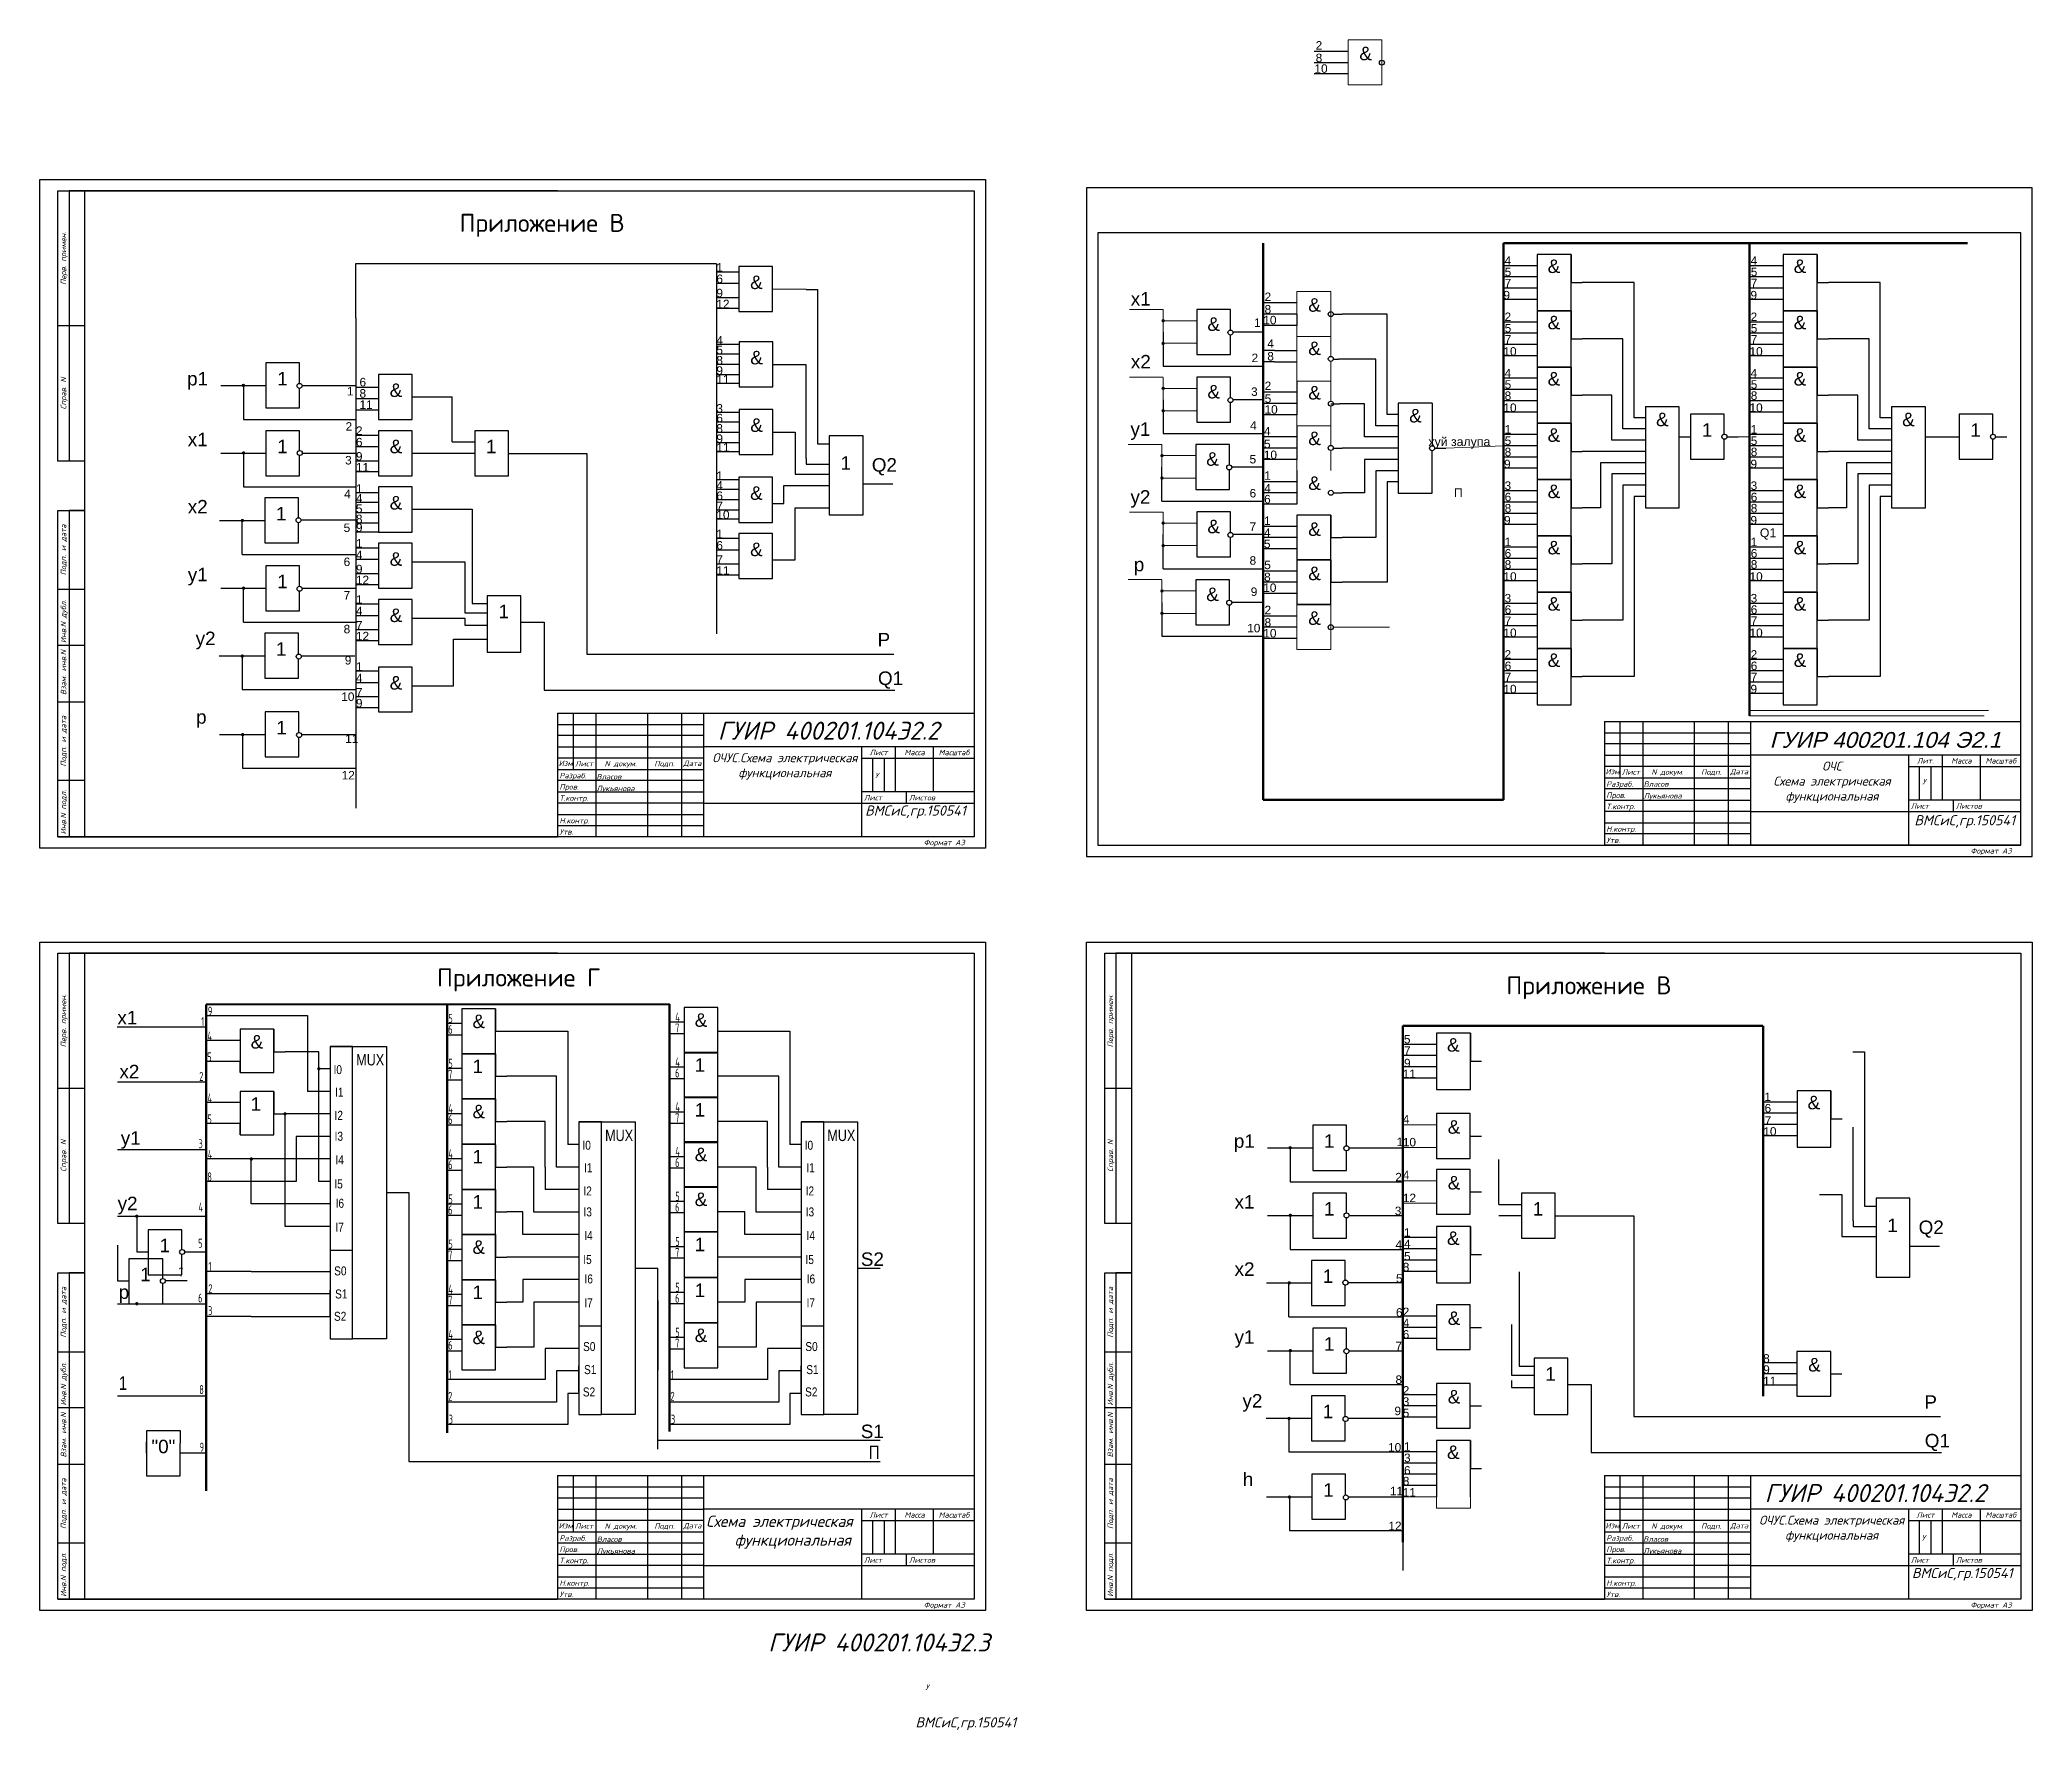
# Model space of a CAD drawing. Header units: millimetres. Extents: x 378 to 3574, y -250 to 1765.
# Drawn here: x 879 to 1764, y 1014 to 1765 of the extents above; entities that cross this region are included whole.
import ezdxf
from ezdxf.enums import TextEntityAlignment as Align

# ---------------------------------------------------------------- set-up
doc = ezdxf.new("R2010")
doc.units = ezdxf.units.MM
doc.styles.get("Standard").update_dxf_attribs({"font": 'Arial.ttf'})
doc.styles.add('ЕСКД', font='eskd15.shx', dxfattribs={"width": 0.8})
doc.styles.add('чер', font='ISOCPEUR.TTF', dxfattribs={"oblique": 15})

msp = doc.modelspace()

# ---------------------------------------------------------------- texts
at = {"color": 0, "linetype": 'ByBlock', "transparency": 33554551}
for s, height, p in [('2', 3.77, (1445.51, 1760.18)), ('&', 6, (1464.91, 1755.45)), ('10', 3.767, (1444.96, 1749.86)), ('8', 3.77, (1445.51, 1754.62)), ('4', 3.77, (1529.41, 1664.58)), ('&', 6, (1548.55, 1660.93)), ('4', 3.77, (1638.72, 1664.58)), ('&', 6, (1657.86, 1660.93)), ('5', 3.77, (1529.46, 1659.53)), ('7', 3.77, (1529.46, 1654.54)), ('5', 3.77, (1638.77, 1659.53)), ('7', 3.77, (1638.77, 1654.58)), ('x1', 6, (1363.37, 1646.46)), ('8', 3.77, (1422.81, 1642.9)), ('2', 3.77, (1422.81, 1648.46)), ('&', 6, (1442.21, 1643.73)), ('9', 3.77, (1528.91, 1649.21)), ('9', 3.77, (1638.66, 1649.21)), ('&', 6, (1397.42, 1635.21)), ('1', 3.77, (1418.16, 1636.99)), ('10', 3.767, (1422.25, 1638.14)), ('2', 3.77, (1529.41, 1639.58)), ('5', 3.77, (1529.46, 1634.53)), ('&', 6, (1548.55, 1635.93)), ('2', 3.77, (1638.72, 1639.58)), ('5', 3.77, (1638.77, 1634.53)), ('&', 6, (1657.86, 1635.93)), ('4', 3.77, (1424.02, 1627.7)), ('&', 6, (1442.21, 1624.47)), ('7', 3.77, (1529.46, 1629.54)), ('7', 3.77, (1638.77, 1629.58)), ('x2', 6, (1363.42, 1618.52)), ('2', 3.77, (1417.03, 1621.33)), ('8', 3.77, (1424.02, 1622.05)), ('10', 3.767, (1528.91, 1624.21)), ('10', 3.767, (1638.22, 1624.21)), ('&', 6, (1397.42, 1605.19)), ('2', 3.77, (1422.85, 1608.92)), ('&', 6, (1442.21, 1604.73)), ('4', 3.77, (1529.41, 1614.58)), ('5', 3.77, (1529.46, 1609.53)), ('&', 6, (1548.55, 1610.93)), ('4', 3.77, (1638.72, 1614.58)), ('5', 3.77, (1638.77, 1609.53)), ('&', 6, (1657.86, 1610.93)), ('3', 3.77, (1416.81, 1606.33)), ('5', 3.77, (1422.85, 1603.27)), ('10', 3.767, (1422.79, 1598.42)), ('10', 3.767, (1528.91, 1599.21)), ('8', 3.77, (1529.46, 1604.54)), ('10', 3.767, (1638.22, 1599.21)), ('8', 3.77, (1638.77, 1604.58)), ('y1', 6, (1363.24, 1588.57)), ('4', 3.77, (1416.37, 1591.33)), ('&', 6, (1487.05, 1594.54)), ('1', 3.77, (1529.41, 1589.58)), ('&', 6, (1596.72, 1592.86)), ('1', 6, (1617.02, 1588.15)), ('1', 3.77, (1638.72, 1589.58)), ('&', 6, (1706.03, 1592.86)), ('1', 6, (1736.33, 1588.15)), ('4', 3.77, (1422.53, 1588.77)), ('5', 3.77, (1422.53, 1583.12, 18.41)), ('&', 6, (1442.21, 1584.47)), ('хуй залупа', 3.911, (1495.6, 1584.05, 1324.17)), ('5', 3.77, (1529.46, 1584.53)), ('&', 6, (1548.55, 1585.93)), ('5', 3.77, (1638.77, 1584.53)), ('&', 6, (1657.86, 1585.93)), ('&', 6, (1396.89, 1575.31)), ('5', 3.77, (1416.14, 1576.33)), ('10', 3.767, (1422.48, 1578.27, 18.41)), ('9', 3.77, (1529.17, 1574.21)), ('8', 3.77, (1529.46, 1579.54)), ('9', 3.77, (1638.66, 1574.21)), ('8', 3.77, (1638.77, 1579.58)), ('4', 3.77, (1422.67, 1563.42)), ('1', 3.77, (1422.67, 1569.07)), ('&', 6, (1442.21, 1564.56)), ('3', 3.77, (1529.41, 1564.58)), ('&', 6, (1548.55, 1560.93)), ('3', 3.77, (1638.72, 1564.58)), ('&', 6, (1657.86, 1560.93)), ('y2', 6, (1363.24, 1558.44)), ('6', 3.77, (1416.14, 1561.2)), ('6', 3.77, (1422.61, 1558.57)), ('П', 3.91, (1506.91, 1561.36, 1324.17)), ('8', 3.77, (1529.46, 1554.54)), ('6', 3.77, (1529.46, 1559.53)), ('8', 3.77, (1638.77, 1554.58)), ('6', 3.77, (1638.77, 1559.53)), ('&', 6, (1397.42, 1545.31)), ('7', 3.77, (1416.14, 1546.33)), ('1', 3.77, (1422.56, 1548.98)), ('&', 6, (1442.21, 1544.14)), ('9', 3.77, (1529.17, 1549.21)), ('9', 3.77, (1638.66, 1549.21)), ('4', 3.77, (1422.56, 1543.67)), ('5', 3.77, (1422.51, 1538.72)), ('1', 3.77, (1529.41, 1539.58)), ('&', 6, (1548.55, 1535.93)), ('1', 3.77, (1638.72, 1539.58)), ('Q1', 3.911, (1642.82, 1543.56, 2648.34)), ('&', 6, (1657.86, 1535.93)), ('p', 6, (1364.73, 1528.42)), ('8', 3.77, (1416.14, 1531.33)), ('5', 3.77, (1422.67, 1529.36)), ('8', 3.77, (1529.46, 1529.54)), ('6', 3.77, (1529.46, 1534.53)), ('8', 3.77, (1638.77, 1529.58)), ('6', 3.77, (1638.77, 1534.53)), ('10', 3.767, (1422.21, 1519.25)), ('8', 3.77, (1422.61, 1524)), ('&', 6, (1442.21, 1524.47)), ('10', 3.767, (1528.91, 1524.21)), ('10', 3.767, (1638.22, 1524.21)), ('&', 6, (1396.89, 1515.19)), ('9', 3.77, (1416.67, 1517.46)), ('3', 3.77, (1529.41, 1514.58)), ('6', 3.77, (1529.46, 1509.53)), ('&', 6, (1548.55, 1510.93)), ('3', 3.77, (1638.72, 1514.58)), ('6', 3.77, (1638.77, 1509.53)), ('&', 6, (1657.86, 1510.93)), ('10', 3.767, (1415.09, 1501.28)), ('8', 3.77, (1422.81, 1503.78)), ('2', 3.77, (1422.81, 1509.34)), ('&', 6, (1442.21, 1504.61)), ('7', 3.77, (1529.46, 1504.54)), ('7', 3.77, (1638.77, 1504.58)), ('10', 3.767, (1422.25, 1499.02)), ('10', 3.767, (1528.91, 1499.21)), ('10', 3.767, (1638.22, 1499.21)), ('2', 3.77, (1529.41, 1489.58)), ('6', 3.77, (1529.46, 1484.53)), ('&', 6, (1548.55, 1485.93)), ('2', 3.77, (1638.72, 1489.58)), ('6', 3.77, (1638.77, 1484.53)), ('&', 6, (1657.86, 1485.93)), ('10', 3.767, (1528.91, 1474.21)), ('7', 3.77, (1529.46, 1479.54)), ('9', 3.77, (1638.66, 1474.21)), ('7', 3.77, (1638.77, 1479.58)), ('x1', 6, (913.23, 1327.12)), ('&', 6, (1070.96, 1325.47)), ('5', 3.77, (1484.7, 1318.66)), ('&', 6, (1503.84, 1315.01)), ('9', 3.77, (1484.76, 1308.05)), ('7', 3.77, (1484.76, 1313.61)), ('x2', 6, (914.13, 1303.16)), ('11', 3.767, (1484.2, 1303.29)), ('1', 3.77, (1644.87, 1293.05)), ('&', 6, (1664.01, 1289.4)), ('4', 3.77, (1484.18, 1283.07)), ('&', 6, (1504.18, 1278.55)), ('6', 3.77, (1644.92, 1288)), ('7', 3.77, (1644.92, 1282.44)), ('у1', 6, (914.73, 1273.67)), ('10', 3.767, (1484.23, 1272.91)), ('10', 3.767, (1644.37, 1277.68)), ('4', 3.77, (1484.18, 1258.3)), ('&', 6, (1504.18, 1253.78)), ('y2', 6, (913.33, 1244.57)), ('12', 3.767, (1484.23, 1248.14)), ('4', 3.77, (1484.76, 1227.75)), ('1', 3.77, (1484.7, 1232.8)), ('&', 6, (1503.84, 1229.15)), ('5', 3.77, (1484.76, 1222.2)), ('8', 3.77, (1484.2, 1217.43)), ('p', 6, (913.79, 1205.18)), ('&', 6, (1504.18, 1193.6)), ('&', 6, (1664.29, 1172.92)), ('&', 6, (1504.18, 1158.71)), ('3', 3.77, (1484.76, 1132.65)), ('1', 3.77, (1484.7, 1137.69)), ('&', 6, (1503.84, 1134.05)), ('8', 3.77, (1484.2, 1122.33)), ('6', 3.77, (1484.76, 1127.09)), ('11', 3.767, (1484.18, 1117.33))]:
    msp.add_text(s, height=height, dxfattribs=at).set_placement(p)
at = {"color": 0, "linetype": 'ByBlock', "lineweight": -2, "transparency": 33554551, "style": 'чер'}
msp.add_text('Приложение В', height=8, dxfattribs=at).set_placement((1065.19, 1679.18))
at = {"color": 0, "linetype": 'ByBlock', "lineweight": -2, "transparency": 33554551, "style": 'чер', "oblique": 15}
for s, p in [('Перв. примен.', (890.48, 1667.4)), ('Справ. N', (890.48, 1607.4)), ('Подп. и дата', (890.48, 1537.9)), ('Взам. инв.N', (890.48, 1483.4)), ('Подп. и дата', (890.48, 1452.9))]:
    msp.add_text(s, height=2.4, rotation=90, dxfattribs=at).set_placement(p, align=Align.CENTER)
at = {"color": 0, "linetype": 'ByBlock', "lineweight": -2, "transparency": 33554551}
for s, height, p in [('1', 3.77, (1179.29, 1661.55)), ('6', 3.77, (1179.29, 1656.45)), ('&', 6, (1194.29, 1653.79)), ('9', 3.77, (1179.29, 1650.14)), ('12', 3.767, (1179.29, 1645.29)), ('4', 3.77, (1179.29, 1629.16)), ('5', 3.77, (1179.29, 1624.86)), ('8', 3.77, (1179.29, 1620.27)), ('&', 6, (1194.35, 1620.35)), ('p1', 6, (944.18, 1610.98)), ('1', 6, (984.18, 1610.98)), ('6', 3.77, (1020.77, 1610.56)), ('&', 6, (1034.18, 1605.86)), ('9', 3.77, (1179.29, 1615.71)), ('11', 3.767, (1179.29, 1611.83)), ('1', 3.77, (1015.16, 1606.52)), ('8', 3.77, (1020.77, 1605.56)), ('11', 3.767, (1020.77, 1600.56)), ('3', 3.77, (1179.29, 1598.89)), ('2', 3.77, (1014.6, 1590.86)), ('8', 3.77, (1179.29, 1590)), ('6', 3.77, (1179.29, 1594.6)), ('&', 6, (1194.35, 1590.35)), ('x1', 6, (944.49, 1583.97)), ('1', 6, (984.18, 1580.86)), ('2', 3.77, (1019.18, 1589.01)), ('6', 3.77, (1019.18, 1583.91)), ('&', 6, (1034.18, 1580.86)), ('1', 6, (1076.94, 1580.86)), ('9', 3.77, (1179.29, 1585.45)), ('11', 3.767, (1179.29, 1581.57)), ('3', 3.77, (1014.38, 1575.86)), ('9', 3.77, (1019.18, 1577.59)), ('11', 3.767, (1019.18, 1572.75)), ('1', 6, (1234.43, 1573.55)), ('Q2', 6, (1248.34, 1572.68)), ('1', 3.77, (1019.18, 1563.25)), ('4', 3.77, (1179.29, 1564.68)), ('1', 3.77, (1179.29, 1568.98)), ('x2', 6, (944.49, 1554.1)), ('4', 3.77, (1013.93, 1560.86)), ('4', 3.77, (1019.18, 1558.95)), ('5', 3.77, (1019.18, 1554.36)), ('&', 6, (1034.18, 1555.86)), ('6', 3.77, (1179.29, 1560.09)), ('7', 3.77, (1179.29, 1555.53)), ('&', 6, (1194.29, 1560.15)), ('1', 6, (983.65, 1550.98)), ('5', 3.77, (1013.71, 1545.86)), ('8', 3.77, (1019.18, 1549.8)), ('9', 3.77, (1019.18, 1545.92)), ('10', 3.767, (1179.29, 1551.65)), ('1', 3.77, (1019.18, 1538.93)), ('6', 3.77, (1179.29, 1538.04)), ('1', 3.77, (1179.29, 1543.14)), ('&', 6, (1194.29, 1535.15)), ('6', 3.77, (1013.71, 1530.73)), ('4', 3.77, (1019.18, 1533.83)), ('9', 3.77, (1019.18, 1527.51)), ('&', 6, (1034.18, 1530.86)), ('7', 3.77, (1179.29, 1531.73)), ('y1', 6, (944.49, 1523.97)), ('1', 6, (984.18, 1520.86)), ('12', 3.767, (1019.18, 1522.67)), ('11', 3.767, (1179.29, 1526.88)), ('7', 3.77, (1013.71, 1515.86)), ('1', 3.77, (1019.18, 1513.99)), ('1', 6, (1082.5, 1507.55)), ('8', 3.77, (1013.71, 1500.86)), ('4', 3.77, (1019.18, 1508.89)), ('7', 3.77, (1019.18, 1502.57)), ('&', 6, (1034.18, 1505.86)), ('y2', 6, (947.99, 1495.59)), ('1', 6, (983.65, 1490.86)), ('12', 3.767, (1019.18, 1497.73)), ('P', 6, (1250.9, 1495.04)), ('9', 3.77, (1014.24, 1487)), ('1', 3.77, (1019.18, 1484.2)), ('4', 3.77, (1019.18, 1479.09)), ('&', 6, (1034.18, 1475.86)), ('Q1', 6, (1251.07, 1477.9)), ('10', 3.767, (1012.66, 1470.81)), ('9', 3.77, (1019.18, 1467.94)), ('7', 3.77, (1019.18, 1472.78)), ('p', 6, (948.16, 1460.7)), ('1', 6, (983.82, 1455.97)), ('11', 3.767, (1014.41, 1452.11)), ('12', 3.767, (1012.83, 1435.92)), ('&', 6, (1169.68, 1326.05)), ('&', 6, (972.43, 1316.38)), ('1', 6, (1070.96, 1305.49)), ('1', 6, (1169.68, 1306.07)), ('1', 6, (972.43, 1288.78)), ('1', 6, (1169.68, 1286.15)), ('&', 6, (1070.96, 1285.41)), ('1', 6, (1070.96, 1265.34)), ('&', 6, (1169.68, 1266.34)), ('1', 6, (1070.96, 1245.26)), ('&', 6, (1169.68, 1246.42)), ('&', 6, (1070.96, 1225.18)), ('1', 6, (1169.68, 1226.34)), ('1', 6, (1070.96, 1205.1)), ('1', 6, (1169.68, 1206.01)), ('&', 6, (1070.96, 1185.09)), ('&', 6, (1169.68, 1186)), ('"0"', 6, (928.35, 1136.59))]:
    msp.add_text(s, height=height, dxfattribs=at).set_placement(p)
at = {"color": 0, "linetype": 'ByBlock', "lineweight": -2, "transparency": 33554551, "style": 'чер', "oblique": 15}
for s, p in [('Инв.N дубл.', (890.48, 1496.5)), ('Инв.N подл.', (890.48, 1411.52))]:
    msp.add_text(s, height=2.4, rotation=90, dxfattribs=at).set_placement(p)
for s, p in [('Изм', (1109.22, 1441.91)), ('Лист', (1116.51, 1441.76)), ('Разраб.', (1109.58, 1436.44)), ('Пров.', (1109.58, 1431.44)), ('Власов', (1126.02, 1435.95)), ('У', (1249.73, 1436.54)), ('Власов', (1591.18, 1432.69)), ('Т.контр.', (1109.58, 1426.44)), ('Лукьянова', (1126.02, 1430.75)), ('Лист', (1244.85, 1426.64)), ('Листов', (1264.85, 1426.64)), ('Лукьянова', (1591.18, 1427.49)), ('Н.контр.', (1109.58, 1416.44)), ('Утв.', (1109.58, 1411.44)), ('Формат А3', (1271.4, 1406.71))]:
    msp.add_text(s, height=2.4, dxfattribs=at).set_placement(p)
for s, p in [('N докум.', (1136.8, 1441.76)), ('Подп.', (1156.24, 1441.76)), ('Дата', (1168.64, 1441.91)), ('Лист', (1251.36, 1446.71)), ('Масса', (1267.36, 1446.71)), ('Масштаб', (1284.86, 1446.71))]:
    msp.add_text(s, height=2.4, dxfattribs=at).set_placement(p, align=Align.CENTER)
at = {"color": 0, "linetype": 'ByBlock', "transparency": 33554551, "style": 'чер', "oblique": 15}
for s, p in [('Лит.', (1716.36, 1443.01)), ('Масса', (1732.36, 1443.01)), ('Масштаб', (1749.86, 1443.01)), ('N докум.', (1601.8, 1438.06)), ('Подп.', (1621.24, 1438.06)), ('Дата', (1633.64, 1438.21))]:
    msp.add_text(s, height=2.4, dxfattribs=at).set_placement(p, align=Align.CENTER)
for s, p in [('Изм', (1574.22, 1438.21)), ('Разраб.', (1574.58, 1432.73)), ('Лист', (1581.51, 1438.06)), ('У', (1714.98, 1433.78)), ('Пров.', (1574.58, 1427.73)), ('Т.контр.', (1574.58, 1422.73)), ('Лист', (1709.85, 1422.94)), ('Листов', (1729.85, 1422.94)), ('Утв.', (1574.58, 1407.73)), ('Н.контр.', (1574.58, 1412.73)), ('Формат А3', (1736.4, 1403.01)), ('У', (1714.73, 1097.84)), ('У', (1272.09, 1031.47, 3793.55))]:
    msp.add_text(s, height=2.4, dxfattribs=at).set_placement(p)
at = {"color": 0, "linetype": 'ByBlock', "transparency": 33554551, "style": 'чер'}
msp.add_text('Приложение Г', height=8, dxfattribs=at).set_placement((1055.19, 1343.95))
at = {"color": 0, "transparency": 33554551, "style": 'чер'}
msp.add_text('Приложение В', height=8, dxfattribs=at).set_placement((1530.19, 1340.47))
at = {"color": 0, "transparency": 33554551, "style": 'чер', "oblique": 15}
for s, p in [('Перв. примен.', (890.48, 1328.7)), ('Перв. примен.', (1355.48, 1328.7)), ('Справ. N', (890.48, 1268.7)), ('Справ. N', (1355.48, 1268.7)), ('Подп. и дата', (890.48, 1199.2)), ('Подп. и дата', (1355.48, 1199.2)), ('Взам. инв.N', (890.48, 1144.7)), ('Взам. инв.N', (1355.48, 1144.7)), ('Подп. и дата', (890.48, 1114.2)), ('Подп. и дата', (1355.48, 1114.2))]:
    msp.add_text(s, height=2.4, rotation=90, dxfattribs=at).set_placement(p, align=Align.CENTER)
at = {"color": 0, "transparency": 33554551}
for s, height, p in [('p1', 6, (1409.18, 1272.28)), ('1', 6, (1449.18, 1272.28)), ('1', 3.77, (1481.44, 1273.05)), ('2', 3.77, (1480.88, 1257.38)), ('x1', 6, (1409.49, 1245.27)), ('1', 6, (1449.18, 1242.16)), ('1', 6, (1541.94, 1242.16)), ('3', 3.77, (1480.65, 1242.38)), ('1', 6, (1699.43, 1234.85)), ('Q2', 6, (1713.34, 1233.97)), ('4', 3.77, (1480.96, 1227.38)), ('x2', 6, (1409.49, 1215.4)), ('1', 6, (1448.65, 1212.28)), ('5', 3.77, (1481.18, 1212.38)), ('6', 3.77, (1481.18, 1197.26)), ('4', 3.77, (1484.18, 1192.57)), ('2', 3.77, (1484.18, 1197.51)), ('y1', 6, (1409.49, 1185.27)), ('1', 6, (1449.18, 1182.16)), ('7', 3.77, (1480.97, 1182.38)), ('6', 3.77, (1484.18, 1187.51)), ('8', 3.77, (1644.29, 1176.83)), ('8', 3.77, (1480.97, 1167.38)), ('1', 6, (1547.5, 1168.85)), ('9', 3.77, (1644.29, 1171.89)), ('11', 3.767, (1644.29, 1166.83)), ('y2', 6, (1412.99, 1156.89)), ('3', 3.77, (1484.18, 1157.68)), ('2', 3.77, (1484.18, 1162.62)), ('P', 6, (1715.9, 1156.34)), ('1', 6, (1448.65, 1152.16)), ('9', 3.77, (1480.51, 1153.52, -53.95)), ('5', 3.77, (1484.18, 1152.62)), ('Q1', 6, (1716.07, 1139.19)), ('10', 3.767, (1477.66, 1137.33)), ('h', 6, (1413.16, 1122)), ('1', 6, (1448.82, 1117.26)), ('11', 3.767, (1478.49, 1117.91)), ('12', 3.767, (1477.83, 1102.44))]:
    msp.add_text(s, height=height, dxfattribs=at).set_placement(p)
at = {"color": 0, "lineweight": -2, "transparency": 33554551}
for p in [(931.91, 1225.89), (923.36, 1213.01, -1482.48)]:
    msp.add_text('1', height=6, dxfattribs=at).set_placement(p)
at = {"color": 0, "transparency": 33554551, "style": 'чер', "oblique": 15}
for s, p in [('Инв.N дубл.', (890.48, 1157.8)), ('Инв.N дубл.', (1355.48, 1157.8)), ('Инв.N подл.', (890.48, 1072.82)), ('Инв.N подл.', (1355.48, 1072.82))]:
    msp.add_text(s, height=2.4, rotation=90, dxfattribs=at).set_placement(p)
for s, p in [('Лист', (1251.36, 1108.01)), ('Масса', (1267.36, 1108.01)), ('Масштаб', (1284.86, 1108.01)), ('Лист', (1716.36, 1108.01)), ('Масса', (1732.36, 1108.01)), ('Масштаб', (1749.86, 1108.01)), ('N докум.', (1136.8, 1103.06)), ('Подп.', (1156.24, 1103.06)), ('Дата', (1168.64, 1103.21)), ('N докум.', (1601.8, 1103.06)), ('Подп.', (1621.24, 1103.06)), ('Дата', (1633.64, 1103.21))]:
    msp.add_text(s, height=2.4, dxfattribs=at).set_placement(p, align=Align.CENTER)
for s, p in [('Изм', (1109.22, 1103.21)), ('Разраб.', (1109.58, 1097.73)), ('Лист', (1116.51, 1103.06)), ('Власов', (1126.18, 1097.2)), ('Изм', (1574.22, 1103.21)), ('Разраб.', (1574.58, 1097.73)), ('Лист', (1581.51, 1103.06)), ('Власов', (1591.02, 1097.25)), ('Пров.', (1109.58, 1092.73)), ('Т.контр.', (1109.58, 1087.73)), ('Лукьянова', (1126.18, 1092)), ('Лист', (1244.85, 1087.94)), ('Листов', (1264.85, 1087.94)), ('Пров.', (1574.58, 1092.73)), ('Т.контр.', (1574.58, 1087.73)), ('Лукьянова', (1591.02, 1092.04)), ('Лист', (1709.85, 1087.94)), ('Листов', (1729.85, 1087.94)), ('Н.контр.', (1109.58, 1077.73)), ('Н.контр.', (1574.58, 1077.73)), ('Утв.', (1109.58, 1072.73)), ('Утв.', (1574.58, 1072.73)), ('Формат А3', (1271.4, 1068.01)), ('Формат А3', (1736.4, 1068.01))]:
    msp.add_text(s, height=2.4, dxfattribs=at).set_placement(p)
at = {"color": 0, "linetype": 'ByBlock', "lineweight": -2, "transparency": 33554551, "attachment_point": 1}
for s, insert, char_height, width, style in [('{\\C0;ГУИР 400201.104Э2.2}', (1179.96, 1461.6), 8, 110.2527, 'чер'), ('\\pxqc;ОЧУС.Схема электрическая \\Pфункциональная', (1174.74, 1447.59), 4, 70, 'чер'), ('\\pxqc;ОЧС\\PСхема электрическая \\Pфункциональная', (1639.74, 1443.88), 4, 70.2632, 'чер'), ('\\pxt4;{\\H0.5625x;ВМСиС,гр.150541} ', (1245.39, 1424.37), 8, 44.8152, 'чер'), ('\\pxt4;{\\H0.5625x;ВМСиС,гр.150541} ', (1711.46, 1420.07), 8, 44.8152, 'чер'), ('9', (953.42, 1335.02), 4, 7.615, 'ЕСКД'), ('4', (1161.06, 1332.38), 4, 7.615, 'ЕСКД'), ('4', (953.21, 1323.95), 4, 7.615, 'ЕСКД'), ('5', (953.14, 1314.69), 4, 7.615, 'ЕСКД'), ('{\\fArial|b0|i0|c0|p0;MUX}', (1019.32, 1313.89), 5, 7.615, 'ЕСКД'), ('5', (1060.25, 1311.82), 4, 7.615, 'ЕСКД'), ('2', (949.6, 1306.03), 4, 7.615, 'ЕСКД'), ('{\\fArial|b0|i0|c0|p0;\\H0.666667x;I0}', (1009.26, 1309.02), 6, 7.615, 'ЕСКД'), ('7', (1060.16, 1306.93), 4, 7.615, 'ЕСКД'), ('6', (1160.97, 1307.51), 4, 7.615, 'ЕСКД'), ('4', (953.27, 1296.36), 4, 7.615, 'ЕСКД'), ('{\\fArial|b0|i0|c0|p0;I1}', (1009.96, 1299.05), 4, 7.615, 'ЕСКД'), ('4', (1161.06, 1292.48), 4, 7.615, 'ЕСКД'), ('5', (953.2, 1287.1), 4, 7.615, 'ЕСКД'), ('{\\fArial|b0|i0|c0|p0;I2}', (1009.69, 1288.71), 4, 7.615, 'ЕСКД'), ('6', (1060.16, 1286.86), 4, 7.615, 'ЕСКД'), ('4', (1060.25, 1291.74), 4, 7.615, 'ЕСКД'), ('7', (1160.97, 1287.59), 4, 7.615, 'ЕСКД'), ('3', (949.28, 1276.11), 4, 7.615, 'ЕСКД'), ('{\\fArial|b0|i0|c0|p0;\\H0.666667x;I3}', (1009.72, 1279.42), 6, 7.615, 'ЕСКД'), ('{\\fArial|b0|i0|c0|p0;\\H0.666667x;I0}', (1119.82, 1275.42), 6, 7.615, 'ЕСКД'), ('{\\fArial|b0|i0|c0|p0;MUX}', (1129.88, 1280.29), 5, 7.615, 'ЕСКД'), ('{\\fArial|b0|i0|c0|p0;\\H0.666667x;I0}', (1218.55, 1275.42), 6, 7.615, 'ЕСКД'), ('{\\fArial|b0|i0|c0|p0;MUX}', (1228.6, 1280.29), 5, 7.615, 'ЕСКД'), ('4', (953.38, 1271.36), 4, 7.615, 'ЕСКД'), ('{\\fArial|b0|i0|c0|p0;I4}', (1010.07, 1268.93), 4, 7.615, 'ЕСКД'), ('6', (1060.16, 1266.78), 4, 7.615, 'ЕСКД'), ('4', (1060.25, 1271.67), 4, 7.615, 'ЕСКД'), ('6', (1160.97, 1267.78), 4, 7.615, 'ЕСКД'), ('4', (1161.06, 1272.67), 4, 7.615, 'ЕСКД'), ('8', (953.19, 1261.36), 4, 7.615, 'ЕСКД'), ('{\\fArial|b0|i0|c0|p0;I5}', (1009.62, 1258.24), 4, 7.615, 'ЕСКД'), ('{\\fArial|b0|i0|c0|p0;I1}', (1120.52, 1265.45), 4, 7.615, 'ЕСКД'), ('{\\fArial|b0|i0|c0|p0;I1}', (1219.25, 1265.45), 4, 7.615, 'ЕСКД'), ('4', (949.28, 1247.96), 4, 7.615, 'ЕСКД'), ('{\\fArial|b0|i0|c0|p0;\\H0.666667x;I6}', (1010.17, 1249.64), 6, 7.615, 'ЕСКД'), ('5', (1060.25, 1251.59), 4, 7.615, 'ЕСКД'), ('{\\fArial|b0|i0|c0|p0;I2}', (1120.25, 1255.11), 4, 7.615, 'ЕСКД'), ('6', (1160.97, 1247.87), 4, 7.615, 'ЕСКД'), ('5', (1161.06, 1252.75), 4, 7.615, 'ЕСКД'), ('{\\fArial|b0|i0|c0|p0;I2}', (1218.97, 1255.11), 4, 7.615, 'ЕСКД'), ('6', (1060.16, 1246.7), 4, 7.615, 'ЕСКД'), ('{\\fArial|b0|i0|c0|p0;\\H0.666667x;I3}', (1120.28, 1245.82), 6, 7.615, 'ЕСКД'), ('{\\fArial|b0|i0|c0|p0;\\H0.666667x;I3}', (1219.01, 1245.82), 6, 7.615, 'ЕСКД'), ('5', (949.14, 1231.89), 4, 7.615, 'ЕСКД'), ('{\\fArial|b0|i0|c0|p0;I7}', (1010.08, 1238.98), 4, 7.615, 'ЕСКД'), ('5', (1060.25, 1231.51), 4, 7.615, 'ЕСКД'), ('{\\fArial|b0|i0|c0|p0;I4}', (1120.63, 1235.32), 4, 7.615, 'ЕСКД'), ('5', (1161.06, 1232.67), 4, 7.615, 'ЕСКД'), ('{\\fArial|b0|i0|c0|p0;I4}', (1219.36, 1235.32), 4, 7.615, 'ЕСКД'), ('{1}', (953.68, 1221.63), 4, 7.615, 'ЕСКД'), ('7', (1060.16, 1226.62), 4, 7.615, 'ЕСКД'), ('{\\fArial|b0|i0|c0|p0;I5}', (1120.18, 1224.64), 4, 7.615, 'ЕСКД'), ('7', (1160.97, 1227.79), 4, 7.615, 'ЕСКД'), ('{\\fArial|b0|i0|c0|p0;I5}', (1218.9, 1224.64), 4, 7.615, 'ЕСКД'), ('7', (940.59, 1219.01, -1547.16), 4, 7.615, 'ЕСКД'), ('{\\fArial|b0|i0|c0|p0;\\H0.666667x;S0}', (1009.53, 1219.6), 6, 7.615, 'ЕСКД'), ('{\\fArial|b0|i0|c0|p0;\\H0.666667x;I6}', (1120.73, 1216.04), 6, 7.615, 'ЕСКД'), ('{\\fArial|b0|i0|c0|p0;\\H0.666667x;I6}', (1219.46, 1216.04), 6, 7.615, 'ЕСКД'), ('6', (949.1, 1207.56), 4, 7.615, 'ЕСКД'), ('2', (953.62, 1211.7), 4, 7.615, 'ЕСКД'), ('{\\fArial|b0|i0|c0|p0;S1}', (1009.95, 1209.35), 4, 7.615, 'ЕСКД'), ('7', (1060.16, 1206.55), 4, 7.615, 'ЕСКД'), ('4', (1060.25, 1211.43), 4, 7.615, 'ЕСКД'), ('{\\fArial|b0|i0|c0|p0;I7}', (1120.64, 1205.38), 4, 7.615, 'ЕСКД'), ('6', (1160.97, 1207.45), 4, 7.615, 'ЕСКД'), ('5', (1161.06, 1212.34), 4, 7.615, 'ЕСКД'), ('{\\fArial|b0|i0|c0|p0;I7}', (1219.37, 1205.38), 4, 7.615, 'ЕСКД'), ('3', (953.51, 1201.95), 4, 7.615, 'ЕСКД'), ('{\\fArial|b0|i0|c0|p0;S2}', (1009.43, 1199.44), 4, 7.615, 'ЕСКД'), ('6', (1060.16, 1186.54), 4, 7.615, 'ЕСКД'), ('4', (1060.25, 1191.42), 4, 7.615, 'ЕСКД'), ('{\\fArial|b0|i0|c0|p0;\\H0.666667x;S0}', (1120.09, 1186), 6, 7.615, 'ЕСКД'), ('7', (1160.97, 1187.44), 4, 7.615, 'ЕСКД'), ('5', (1161.06, 1192.33), 4, 7.615, 'ЕСКД'), ('{\\fArial|b0|i0|c0|p0;\\H0.666667x;S0}', (1218.82, 1186), 6, 7.615, 'ЕСКД'), ('{1}', (1060.36, 1173.5), 4, 7.615, 'ЕСКД'), ('{\\fArial|b0|i0|c0|p0;S1}', (1120.51, 1175.75), 4, 7.615, 'ЕСКД'), ('{1}', (1159.09, 1173.5), 4, 7.615, 'ЕСКД'), ('{\\fArial|b0|i0|c0|p0;S1}', (1219.24, 1175.75), 4, 7.615, 'ЕСКД'), ('8', (949.6, 1166.88), 4, 7.615, 'ЕСКД'), ('2', (1060.2, 1163.89), 4, 7.615, 'ЕСКД'), ('{\\fArial|b0|i0|c0|p0;S2}', (1119.99, 1165.83), 4, 7.615, 'ЕСКД'), ('2', (1158.93, 1163.89), 4, 7.615, 'ЕСКД'), ('{\\fArial|b0|i0|c0|p0;S2}', (1218.72, 1165.83), 4, 7.615, 'ЕСКД'), ('3', (1060.4, 1153.71), 4, 7.615, 'ЕСКД'), ('3', (1159.12, 1153.71), 4, 7.615, 'ЕСКД'), ('9', (949.76, 1141.29), 4, 7.615, 'ЕСКД'), ('{\\fArial|b0|i0|c0|p0;П}', (1246.93, 1140.03), 6, 7.615, 'ЕСКД'), ('{\\C0;ГУИР 400201.104Э2.2}', (1644.96, 1122.9), 8, 110.2527, 'чер'), ('\\pxt4;{\\H0.5625x;ВМСиС,гр.150541} ', (1710.39, 1085.67), 8, 44.8152, 'чер'), ('{\\C0;ГУИР 400201.104Э2.3}', (1202.31, 1056.53, 3793.55), 8, 110.2527, 'чер'), ('\\pxt4;{\\H0.5625x;ВМСиС,гр.150541} ', (1267.75, 1019.3, 3793.55), 8, 44.8152, 'чер')]:
    msp.add_mtext(s, dxfattribs=dict(at, insert=insert, char_height=char_height, width=width, style=style))
at = {"color": 0, "linetype": 'ByBlock', "transparency": 33554551, "insert": (1647.18, 1457), "char_height": 7, "width": 118.3742, "attachment_point": 1, "style": 'чер'}
msp.add_mtext('\\pxt10;{\\fArial|b0|i0|c204|p34;ГУИР 400201.104 Э2.1}', dxfattribs=at)
at = {"color": 0, "linetype": 'ByBlock', "lineweight": 30, "transparency": 33554551, "char_height": 4, "width": 7.615, "attachment_point": 1, "style": 'ЕСКД'}
for s, insert in [('{1}', (950.48, 1330.42)), ('5', (1060.25, 1331.8)), ('6', (1060.16, 1326.92)), ('7', (1160.97, 1327.5)), ('4', (1161.06, 1312.4))]:
    msp.add_mtext(s, dxfattribs=dict(at, insert=insert))
at = {"color": 0, "linetype": 'ByBlock', "lineweight": -2, "transparency": 33554551, "char_height": 4, "width": 7.615, "attachment_point": 1}
for s, insert in [('{\\fArial|b0|i0|c0|p0;\\H1.5x;S2}', (1243.47, 1225.83)), ('{\\fArial|b0|i0|c0|p0;\\H1.5x;S1}', (1243.45, 1149.31))]:
    msp.add_mtext(s, dxfattribs=dict(at, insert=insert))
at = {"color": 0, "lineweight": 30, "transparency": 33554551, "insert": (913.83, 1170.75), "char_height": 6, "width": 7.615, "attachment_point": 1, "style": 'ЕСКД'}
msp.add_mtext('{\\fArial|b0|i0|c204|p0;1}', dxfattribs=at)
at = {"color": 0, "transparency": 33554551, "width": 70, "attachment_point": 1, "style": 'чер'}
for s, insert, char_height in [('{\\H0.625x;Схема электрическая \\P    функциональная}', (1174.74, 1108.88), 8), ('\\pxqc;ОЧУС.Схема электрическая \\Pфункциональная', (1639.74, 1108.88), 4)]:
    msp.add_mtext(s, dxfattribs=dict(at, insert=insert, char_height=char_height))

# ---------------------------------------------------------------- hatches: boundary and pattern name
at = {"linetype": 'ByBlock', "lineweight": 20, "transparency": 33554551}
h = msp.add_hatch(color=0, dxfattribs=at)
edge = h.paths.add_edge_path()
edge.add_arc((1377.76, 1639.69), 0.773, 0, 360)
h = msp.add_hatch(color=0, dxfattribs=at)
edge = h.paths.add_edge_path()
edge.add_arc((1377.76, 1629.61), 0.773, 0, 360)
at = {"linetype": 'ByBlock', "lineweight": -2, "transparency": 33554551}
h = msp.add_hatch(color=0, dxfattribs=at)
edge = h.paths.add_edge_path()
edge.add_arc((969.17, 1611), 0.773, 0, 360)
at = {"linetype": 'ByBlock', "lineweight": 20, "transparency": 33554551}
h = msp.add_hatch(color=0, dxfattribs=at)
edge = h.paths.add_edge_path()
edge.add_arc((1377.76, 1609.68), 0.773, 0, 360)
h = msp.add_hatch(color=0, dxfattribs=at)
edge = h.paths.add_edge_path()
edge.add_arc((1377.76, 1599.7), 0.773, 0, 360)
at = {"linetype": 'ByBlock', "lineweight": -2, "transparency": 33554551}
h = msp.add_hatch(color=0, dxfattribs=at)
edge = h.paths.add_edge_path()
edge.add_arc((969.26, 1580.98), 0.773, 0, 360)
at = {"linetype": 'ByBlock', "lineweight": 20, "transparency": 33554551}
h = msp.add_hatch(color=0, dxfattribs=at)
edge = h.paths.add_edge_path()
edge.add_arc((1377.24, 1579.8), 0.773, 0, 360)
h = msp.add_hatch(color=0, dxfattribs=at)
edge = h.paths.add_edge_path()
edge.add_arc((1377.24, 1569.82), 0.773, 0, 360)
at = {"linetype": 'ByBlock', "lineweight": -2, "transparency": 33554551}
h = msp.add_hatch(color=0, dxfattribs=at)
edge = h.paths.add_edge_path()
edge.add_arc((968.77, 1550.98), 0.773, 0, 360)
at = {"linetype": 'ByBlock', "lineweight": 20, "transparency": 33554551}
h = msp.add_hatch(color=0, dxfattribs=at)
edge = h.paths.add_edge_path()
edge.add_arc((1377.76, 1549.8), 0.773, 0, 360)
h = msp.add_hatch(color=0, dxfattribs=at)
edge = h.paths.add_edge_path()
edge.add_arc((1377.76, 1539.82), 0.773, 0, 360)
at = {"linetype": 'ByBlock', "lineweight": -2, "transparency": 33554551}
h = msp.add_hatch(color=0, dxfattribs=at)
edge = h.paths.add_edge_path()
edge.add_arc((969.27, 1520.9), 0.773, 0, 360)
at = {"linetype": 'ByBlock', "lineweight": 20, "transparency": 33554551}
h = msp.add_hatch(color=0, dxfattribs=at)
edge = h.paths.add_edge_path()
edge.add_arc((1377.24, 1519.68), 0.773, 0, 360)
h = msp.add_hatch(color=0, dxfattribs=at)
edge = h.paths.add_edge_path()
edge.add_arc((1377.24, 1509.7), 0.773, 0, 360)
at = {"linetype": 'ByBlock', "lineweight": -2, "transparency": 33554551}
h = msp.add_hatch(color=0, dxfattribs=at)
edge = h.paths.add_edge_path()
edge.add_arc((968.69, 1490.74), 0.773, 0, 360)
h = msp.add_hatch(color=0, dxfattribs=at)
edge = h.paths.add_edge_path()
edge.add_arc((968.86, 1455.85), 0.773, 0, 360)
at = {"lineweight": 30, "transparency": 33554551}
h = msp.add_hatch(color=0, dxfattribs=at)
edge = h.paths.add_edge_path()
edge.add_arc((1002.71, 1307.38), 0.773, 0, 360)
h = msp.add_hatch(color=0, dxfattribs=at)
edge = h.paths.add_edge_path()
edge.add_arc((987.68, 1287.37), 0.773, 0, 360)
h = msp.add_hatch(color=0, dxfattribs=at)
edge = h.paths.add_edge_path()
edge.add_arc((972.73, 1267.33), 0.773, 0, 360)
at = {"lineweight": 20, "transparency": 33554551}
h = msp.add_hatch(color=0, dxfattribs=at)
edge = h.paths.add_edge_path()
edge.add_arc((1434.17, 1272.3), 0.773, 0, 360)
at = {"lineweight": 30, "transparency": 33554551}
h = msp.add_hatch(color=0, dxfattribs=at)
edge = h.paths.add_edge_path()
edge.add_arc((921.84, 1241.89), 0.773, 0, 360)
at = {"lineweight": 20, "transparency": 33554551}
h = msp.add_hatch(color=0, dxfattribs=at)
edge = h.paths.add_edge_path()
edge.add_arc((1434.26, 1242.28), 0.773, 0, 360)
h = msp.add_hatch(color=0, dxfattribs=at)
edge = h.paths.add_edge_path()
edge.add_arc((1433.77, 1212.27), 0.773, 0, 360)
at = {"lineweight": 30, "transparency": 33554551}
h = msp.add_hatch(color=0, dxfattribs=at)
edge = h.paths.add_edge_path()
edge.add_arc((921.86, 1203.02), 0.773, 0, 360)
at = {"lineweight": 20, "transparency": 33554551}
h = msp.add_hatch(color=0, dxfattribs=at)
edge = h.paths.add_edge_path()
edge.add_arc((1434.27, 1182.19), 0.773, 0, 360)
h = msp.add_hatch(color=0, dxfattribs=at)
edge = h.paths.add_edge_path()
edge.add_arc((1433.69, 1152.03), 0.773, 0, 360)
h = msp.add_hatch(color=0, dxfattribs=at)
edge = h.paths.add_edge_path()
edge.add_arc((1433.86, 1117.14), 0.773, 0, 360)

# ---------------------------------------------------------------- linework, layer by layer
at = {"color": 0, "linetype": 'ByBlock', "lineweight": 20, "transparency": 33554551}
for p, q in [((1459.91, 1744.51), (1459.91, 1764.51)), ((1459.91, 1764.51), (1474.91, 1764.51)), ((1474.91, 1764.51), (1474.91, 1744.51)), ((1459.91, 1744.51), (1474.91, 1744.51)), ((1437.21, 1632.78), (1437.21, 1652.78)), ((1437.21, 1652.78), (1452.21, 1652.78)), ((1452.21, 1652.78), (1452.21, 1632.78)), ((1367.74, 1644.7), (1362.74, 1644.7)), ((1377.74, 1644.7), (1367.74, 1644.7)), ((1377.74, 1634.7), (1377.74, 1644.7)), ((1392.74, 1639.7), (1377.74, 1639.7)), ((1392.74, 1644.7), (1392.74, 1639.7)), ((1392.74, 1639.7), (1392.74, 1629.7)), ((1392.74, 1629.7), (1377.74, 1629.7)), ((1437.21, 1632.78), (1452.21, 1632.78)), ((1437.21, 1632.78), (1437.21, 1612.93)), ((1452.21, 1632.78), (1452.21, 1632.78)), ((1452.21, 1632.78), (1452.22, 1623.91)), ((1452.21, 1612.93), (1452.21, 1621.68)), ((1367.74, 1614.7), (1362.74, 1614.7)), ((1377.74, 1614.7), (1367.74, 1614.7)), ((1377.74, 1604.57), (1377.74, 1614.57)), ((1392.74, 1614.67), (1392.74, 1609.67)), ((1437.21, 1612.93), (1452.21, 1612.93)), ((1452.21, 1612.93), (1452.21, 1604)), ((1392.74, 1609.67), (1377.74, 1609.67)), ((1392.74, 1609.67), (1392.74, 1599.67)), ((1392.74, 1599.67), (1377.74, 1599.67)), ((1437.21, 1593.08), (1437.21, 1597.93)), ((1452.21, 1593.08), (1437.21, 1593.08)), ((1452.21, 1593.08), (1452.21, 1601.77)), ((1452.21, 1593.08), (1452.21, 1584.31)), ((1367.21, 1584.7), (1362.21, 1584.7)), ((1377.21, 1584.7), (1367.21, 1584.7)), ((1377.21, 1574.7), (1377.21, 1584.7)), ((1392.21, 1584.8), (1392.21, 1579.8)), ((1633.2, 1588.18), (1638.21, 1588.18)), ((1392.21, 1579.8), (1377.21, 1579.8)), ((1392.21, 1579.8), (1392.21, 1569.8)), ((1437.21, 1578.08), (1437.21, 1573.22)), ((1452.21, 1573.22), (1452.21, 1582.08)), ((1503.33, 1583.08), (1528.91, 1584.15)), ((1392.21, 1569.8), (1377.21, 1569.8)), ((1367.74, 1554.7), (1362.74, 1554.7)), ((1377.74, 1554.7), (1367.74, 1554.7)), ((1377.74, 1544.7), (1377.74, 1554.7)), ((1392.74, 1549.8), (1377.74, 1549.8)), ((1392.74, 1554.8), (1392.74, 1549.8)), ((1392.74, 1549.8), (1392.74, 1539.8)), ((1392.74, 1539.8), (1377.74, 1539.8)), ((1367.21, 1524.7), (1362.21, 1524.7)), ((1377.21, 1524.7), (1367.21, 1524.7)), ((1377.21, 1514.57), (1377.21, 1524.57)), ((1392.21, 1524.67), (1392.21, 1519.67)), ((1392.21, 1519.67), (1377.21, 1519.67)), ((1392.21, 1519.67), (1392.21, 1509.67)), ((1437.21, 1493.66), (1437.21, 1513.66)), ((1437.21, 1513.66), (1452.21, 1513.66)), ((1452.21, 1513.66), (1452.21, 1493.66)), ((1392.21, 1509.67), (1377.21, 1509.67)), ((1453.33, 1503.53), (1478.33, 1503.53)), ((1437.21, 1493.66), (1452.21, 1493.66)), ((1638.22, 1466.59), (1744.4, 1466.59)), ((1638.22, 1464.15), (1742.39, 1464.15)), ((1499.18, 1287.46), (1499.18, 1282.46)), ((1499.18, 1282.46), (1484.18, 1282.46)), ((1499.18, 1282.46), (1499.18, 1277.46)), ((1499.18, 1277.46), (1499.18, 1267.46)), ((1499.18, 1272.46), (1484.18, 1272.46)), ((1499.18, 1267.46), (1499.18, 1272.46)), ((1499.18, 1257.69), (1484.18, 1257.69)), ((1499.18, 1262.69), (1499.18, 1257.69)), ((1499.18, 1257.69), (1499.18, 1252.69)), ((1499.18, 1252.69), (1499.18, 1242.69)), ((1499.18, 1247.69), (1484.18, 1247.69)), ((1499.18, 1242.69), (1499.18, 1247.69)), ((1499.23, 1117.26), (1484.18, 1117.26)), ((1499.23, 1117.26), (1499.23, 1112.26)), ((1514.23, 1117.26), (1514.23, 1112.26)), ((1514.23, 1112.26), (1499.23, 1112.26))]:
    msp.add_line(p, q, dxfattribs=at)
at = {"color": 0, "linetype": 'ByBlock', "lineweight": -2, "transparency": 33554551}
for p, q in [((1459.91, 1759.36), (1444.91, 1759.36)), ((1449.99, 1754.36), (1444.91, 1754.36)), ((1459.91, 1754.36), (1449.99, 1754.36)), ((1449.99, 1749.36), (1444.91, 1749.36)), ((1459.91, 1749.36), (1449.99, 1749.36)), ((878.78, 1405.4), (878.78, 1702.4)), ((878.78, 1702.4), (1298.78, 1702.4)), ((1298.78, 1702.4), (1298.78, 1405.4)), ((886.78, 1577.4), (886.78, 1697.4)), ((886.78, 1697.4), (1108.78, 1697.4)), ((891.78, 1697.4), (891.78, 1577.4)), ((1108.78, 1697.4), (891.78, 1697.4)), ((898.78, 1410.4), (898.78, 1697.4)), ((1108.78, 1697.4), (1293.78, 1697.4)), ((1293.78, 1697.4), (1293.78, 1410.4)), ((1672.1, 1674.15), (1690.39, 1674.15)), ((1019.18, 1640.98), (1019.18, 1665.19)), ((1019.18, 1665.19), (1179.18, 1665.19)), ((1179.29, 1665.15), (1179.29, 1500.68)), ((1543.88, 1664.15), (1528.88, 1664.15)), ((1543.93, 1669.15), (1543.88, 1664.15)), ((1543.88, 1664.15), (1543.91, 1659.15)), ((1543.93, 1669.15), (1543.93, 1644.15)), ((1558.93, 1669.15), (1543.93, 1669.15)), ((1543.93, 1664.15), (1543.93, 1659.15)), ((1558.93, 1644.15), (1558.93, 1669.15)), ((1558.93, 1669.15), (1558.93, 1659.15)), ((1558.93, 1669.15), (1558.93, 1656.65)), ((1653.2, 1664.15), (1638.2, 1664.15)), ((1653.24, 1669.15), (1653.2, 1664.15)), ((1653.2, 1664.15), (1653.22, 1659.15)), ((1653.24, 1669.15), (1653.24, 1644.15)), ((1668.24, 1669.15), (1653.24, 1669.15)), ((1653.24, 1664.15), (1653.24, 1659.15)), ((1668.24, 1644.15), (1668.24, 1669.15)), ((1668.24, 1669.15), (1668.24, 1659.15)), ((1668.24, 1669.15), (1668.24, 1656.65)), ((1179.29, 1661.49), (1189.29, 1661.49)), ((1179.29, 1656.39), (1189.29, 1656.39)), ((1543.91, 1659.15), (1528.91, 1659.15)), ((1543.91, 1659.15), (1543.91, 1654.15)), ((1543.93, 1659.15), (1543.93, 1654.15)), ((1558.93, 1656.65), (1563.93, 1656.65)), ((1587.02, 1656.65), (1563.93, 1656.65)), ((1587.02, 1596.65), (1587.02, 1656.65)), ((1653.22, 1659.15), (1638.22, 1659.15)), ((1653.22, 1659.15), (1653.22, 1654.15)), ((1653.24, 1659.15), (1653.24, 1654.15)), ((1668.24, 1656.65), (1673.24, 1656.65)), ((1696.33, 1656.65), (1673.24, 1656.65)), ((1696.33, 1596.65), (1696.33, 1656.65)), ((1179.29, 1650.07), (1189.29, 1650.07)), ((1219.19, 1653.64), (1204.25, 1653.8)), ((1219.19, 1653.64), (1224.24, 1653.64)), ((1224.24, 1653.64), (1224.24, 1585.09)), ((1437.21, 1647.64), (1422.21, 1647.64)), ((1543.91, 1654.15), (1528.91, 1654.15)), ((1543.91, 1649.15), (1528.91, 1649.15)), ((1543.91, 1654.15), (1543.91, 1649.15)), ((1543.93, 1654.15), (1543.93, 1649.15)), ((1653.22, 1654.15), (1638.22, 1654.15)), ((1653.22, 1649.15), (1638.22, 1649.15)), ((1653.22, 1654.15), (1653.22, 1649.15)), ((1653.24, 1654.15), (1653.24, 1649.15)), ((898.78, 1637.4), (886.78, 1637.4)), ((1019.18, 1640.98), (1019.18, 1435.86)), ((1179.29, 1645.23), (1189.29, 1645.23)), ((1427.29, 1642.64), (1422.21, 1642.64)), ((1427.29, 1637.64), (1422.21, 1637.64)), ((1437.21, 1642.64), (1427.29, 1642.64)), ((1437.21, 1637.64), (1427.29, 1637.64)), ((1437.21, 1642.64), (1437.21, 1637.64)), ((1453.33, 1642.64), (1457.21, 1642.64)), ((1477.22, 1642.64), (1457.21, 1642.64)), ((1477.22, 1598.08), (1477.22, 1642.64)), ((1543.88, 1639.15), (1528.88, 1639.15)), ((1543.93, 1644.15), (1543.88, 1639.15)), ((1543.88, 1639.15), (1543.91, 1634.15)), ((1543.93, 1644.15), (1558.93, 1644.15)), ((1558.93, 1644.15), (1543.93, 1644.15)), ((1543.93, 1644.15), (1543.93, 1619.15)), ((1558.93, 1644.15), (1543.93, 1644.15)), ((1543.93, 1639.15), (1543.93, 1634.15)), ((1558.93, 1619.15), (1558.93, 1644.15)), ((1558.93, 1644.15), (1558.93, 1639.15)), ((1558.93, 1644.15), (1558.93, 1631.65)), ((1653.2, 1639.15), (1638.2, 1639.15)), ((1653.24, 1644.15), (1653.2, 1639.15)), ((1653.2, 1639.15), (1653.22, 1634.15)), ((1653.24, 1644.15), (1668.24, 1644.15)), ((1668.24, 1644.15), (1653.24, 1644.15)), ((1653.24, 1644.15), (1653.24, 1619.15)), ((1668.24, 1644.15), (1653.24, 1644.15)), ((1653.24, 1639.15), (1653.24, 1634.15)), ((1668.24, 1619.15), (1668.24, 1644.15)), ((1668.24, 1644.15), (1668.24, 1639.15)), ((1668.24, 1644.15), (1668.24, 1631.65)), ((1189.29, 1629.16), (1179.29, 1629.16)), ((1408.91, 1634.73), (1422.21, 1634.73)), ((1543.91, 1634.15), (1528.91, 1634.15)), ((1543.91, 1629.15), (1528.91, 1629.15)), ((1543.91, 1634.15), (1543.91, 1629.15)), ((1543.91, 1629.15), (1543.91, 1624.15)), ((1543.93, 1634.15), (1543.93, 1629.15)), ((1543.93, 1629.15), (1543.93, 1624.15)), ((1558.93, 1631.65), (1563.93, 1631.65)), ((1582.02, 1631.65), (1563.93, 1631.65)), ((1582.02, 1591.65), (1582.02, 1631.65)), ((1653.22, 1634.15), (1638.22, 1634.15)), ((1653.22, 1629.15), (1638.22, 1629.15)), ((1653.22, 1634.15), (1653.22, 1629.15)), ((1653.22, 1629.15), (1653.22, 1624.15)), ((1653.24, 1634.15), (1653.24, 1629.15)), ((1653.24, 1629.15), (1653.24, 1624.15)), ((1668.24, 1631.65), (1673.24, 1631.65)), ((1691.33, 1631.65), (1673.24, 1631.65)), ((1691.33, 1591.65), (1691.33, 1631.65)), ((994.18, 1620.98), (979.18, 1620.98)), ((979.18, 1620.98), (979.18, 1610.98)), ((994.18, 1611.89), (994.18, 1620.98)), ((1189.29, 1624.86), (1179.29, 1624.86)), ((1189.29, 1620.27), (1179.29, 1620.27)), ((1219.25, 1620.09), (1204.38, 1620.09)), ((1219.25, 1578.55), (1219.25, 1620.09)), ((1377.74, 1619.57), (1422.21, 1619.57)), ((1427.29, 1626.53), (1422.21, 1626.53)), ((1427.29, 1621.53), (1422.21, 1621.53)), ((1453.33, 1622.72), (1455.71, 1622.72)), ((1472.22, 1622.72), (1455.71, 1622.72)), ((1472.22, 1593.08), (1472.22, 1622.72)), ((1543.91, 1624.15), (1528.91, 1624.15)), ((1653.22, 1624.15), (1638.22, 1624.15)), ((959.18, 1610.98), (979.18, 1610.98)), ((969.18, 1610.98), (969.18, 1595.86)), ((979.18, 1610.98), (979.18, 1600.98)), ((995.27, 1610.98), (1019.18, 1610.98)), ((1189.29, 1615.71), (1179.29, 1615.71)), ((1189.35, 1611.77), (1179.29, 1611.77)), ((1437.21, 1612.93), (1437.21, 1607.93)), ((1543.88, 1614.15), (1528.88, 1614.15)), ((1543.93, 1619.15), (1543.88, 1614.15)), ((1543.88, 1614.15), (1543.91, 1609.15)), ((1543.93, 1619.15), (1558.93, 1619.15)), ((1558.93, 1619.15), (1543.93, 1619.15)), ((1543.93, 1619.15), (1543.93, 1594.15)), ((1558.93, 1619.15), (1543.93, 1619.15)), ((1543.93, 1614.15), (1543.93, 1609.15)), ((1558.93, 1594.15), (1558.93, 1619.15)), ((1558.93, 1619.15), (1558.93, 1606.65)), ((1653.2, 1614.15), (1638.2, 1614.15)), ((1653.24, 1619.15), (1653.2, 1614.15)), ((1653.2, 1614.15), (1653.22, 1609.15)), ((1653.24, 1619.15), (1668.24, 1619.15)), ((1668.24, 1619.15), (1653.24, 1619.15)), ((1653.24, 1619.15), (1653.24, 1594.15)), ((1668.24, 1619.15), (1653.24, 1619.15)), ((1653.24, 1614.15), (1653.24, 1609.15)), ((1668.24, 1594.15), (1668.24, 1619.15)), ((1668.24, 1619.15), (1668.24, 1606.65)), ((994.18, 1600.98), (994.18, 1609.66)), ((1019.18, 1610.18), (1029.09, 1610.18)), ((1019.18, 1605.18), (1029.09, 1605.18)), ((1044.18, 1605.86), (1054.18, 1605.86)), ((1053.94, 1605.86), (1061.94, 1605.86)), ((1061.94, 1585.86), (1061.94, 1605.86)), ((1408.91, 1604.71), (1422.21, 1604.71)), ((1427.29, 1607.93), (1422.21, 1607.93)), ((1427.29, 1602.93), (1422.21, 1602.93)), ((1437.21, 1607.93), (1427.29, 1607.93)), ((1437.21, 1602.93), (1427.29, 1602.93)), ((1437.21, 1607.93), (1437.21, 1602.93)), ((1437.21, 1607.93), (1437.21, 1602.93)), ((1437.21, 1602.93), (1437.21, 1597.93)), ((1452.21, 1602.79), (1456.06, 1602.79)), ((1467.22, 1602.79), (1456.06, 1602.79)), ((1467.22, 1588.08), (1467.22, 1602.79)), ((1482.22, 1603.08), (1482.22, 1563.08)), ((1497.22, 1603.08), (1482.22, 1603.08)), ((1482.22, 1603.08), (1482.22, 1598.08)), ((1497.22, 1603.08), (1497.22, 1584.19)), ((1543.91, 1609.15), (1528.91, 1609.15)), ((1543.91, 1604.15), (1528.91, 1604.15)), ((1543.91, 1609.15), (1543.91, 1604.15)), ((1543.91, 1604.15), (1543.91, 1599.15)), ((1543.93, 1609.15), (1543.93, 1604.15)), ((1543.93, 1604.15), (1543.93, 1599.15)), ((1558.93, 1606.65), (1563.93, 1606.65)), ((1577.02, 1606.65), (1563.93, 1606.65)), ((1577.02, 1586.65), (1577.02, 1606.65)), ((1653.22, 1609.15), (1638.22, 1609.15)), ((1653.22, 1604.15), (1638.22, 1604.15)), ((1653.22, 1609.15), (1653.22, 1604.15)), ((1653.22, 1604.15), (1653.22, 1599.15)), ((1653.24, 1609.15), (1653.24, 1604.15)), ((1653.24, 1604.15), (1653.24, 1599.15)), ((1668.24, 1606.65), (1673.24, 1606.65)), ((1686.33, 1606.65), (1673.24, 1606.65)), ((1686.33, 1586.65), (1686.33, 1606.65)), ((969.18, 1595.86), (1019.18, 1595.86)), ((979.18, 1600.98), (994.18, 1600.98)), ((1019.18, 1600.18), (1029.09, 1600.18)), ((1189.29, 1598.89), (1179.29, 1598.89)), ((1189.29, 1594.6), (1179.29, 1594.6)), ((1427.29, 1597.93), (1422.21, 1597.93)), ((1437.21, 1597.93), (1427.29, 1597.93)), ((1437.21, 1593.08), (1437.21, 1588.08)), ((1477.22, 1593.08), (1472.22, 1593.08)), ((1482.22, 1598.08), (1477.22, 1598.08)), ((1482.22, 1593.08), (1477.22, 1593.08)), ((1482.22, 1598.08), (1482.22, 1593.08)), ((1482.22, 1593.08), (1482.22, 1588.08)), ((1543.91, 1599.15), (1528.91, 1599.15)), ((1543.93, 1594.15), (1543.88, 1589.15)), ((1543.93, 1594.15), (1558.93, 1594.15)), ((1558.93, 1594.15), (1543.93, 1594.15)), ((1543.93, 1594.15), (1543.93, 1569.15)), ((1558.93, 1594.15), (1543.93, 1594.15)), ((1558.93, 1569.15), (1558.93, 1594.15)), ((1558.93, 1594.15), (1558.93, 1581.65)), ((1592.02, 1596.65), (1587.02, 1596.65)), ((1592.02, 1601.65), (1592.02, 1556.65)), ((1592.02, 1601.65), (1592.02, 1596.65)), ((1607.02, 1601.54), (1592.02, 1601.54)), ((1592.02, 1596.65), (1592.02, 1591.65)), ((1607.02, 1556.65), (1607.02, 1601.54)), ((1653.22, 1599.15), (1638.22, 1599.15)), ((1653.24, 1594.15), (1653.2, 1589.15)), ((1653.24, 1594.15), (1668.24, 1594.15)), ((1668.24, 1594.15), (1653.24, 1594.15)), ((1653.24, 1594.15), (1653.24, 1569.15)), ((1668.24, 1594.15), (1653.24, 1594.15)), ((1668.24, 1569.15), (1668.24, 1594.15)), ((1668.24, 1594.15), (1668.24, 1581.65)), ((1701.33, 1596.65), (1696.33, 1596.65)), ((1701.33, 1601.65), (1701.33, 1556.65)), ((1701.33, 1601.65), (1701.33, 1596.65)), ((1716.33, 1601.54), (1701.33, 1601.54)), ((1701.33, 1596.65), (1701.33, 1591.65)), ((1716.33, 1556.65), (1716.33, 1601.54)), ((994.18, 1590.86), (979.18, 1590.86)), ((979.18, 1590.86), (979.18, 1580.86)), ((994.18, 1582.09), (994.18, 1590.86)), ((1019.18, 1588.95), (1029.18, 1588.95)), ((1061.94, 1585.86), (1071.94, 1585.86)), ((1189.29, 1590), (1179.29, 1590)), ((1189.29, 1585.45), (1179.29, 1585.45)), ((1204.37, 1590.27), (1214.25, 1590.27)), ((1214.25, 1590.27), (1214.25, 1573.55)), ((1224.24, 1585.09), (1229.43, 1585.09)), ((1377.74, 1589.57), (1422.21, 1589.57)), ((1427.29, 1588.09), (1422.21, 1588.09)), ((1437.21, 1588.08), (1427.29, 1588.09)), ((1437.21, 1588.08), (1437.21, 1583.08)), ((1477.22, 1588.08), (1467.22, 1588.08)), ((1482.22, 1588.08), (1477.22, 1588.08)), ((1482.22, 1588.08), (1482.22, 1583.08)), ((1543.88, 1589.15), (1528.88, 1589.15)), ((1543.88, 1589.15), (1543.91, 1584.15)), ((1543.93, 1589.15), (1543.93, 1584.15)), ((1587.02, 1586.65), (1577.02, 1586.65)), ((1587.02, 1591.65), (1582.02, 1591.65)), ((1592.02, 1591.65), (1587.02, 1591.65)), ((1592.02, 1586.65), (1587.02, 1586.65)), ((1592.02, 1591.65), (1592.02, 1586.65)), ((1592.02, 1586.65), (1592.02, 1581.65)), ((1592.02, 1586.65), (1592.02, 1581.65)), ((1607.02, 1588.15), (1612.02, 1588.15)), ((1628.2, 1588.18), (1633.2, 1588.18)), ((1653.2, 1589.15), (1638.2, 1589.15)), ((1653.2, 1589.15), (1653.22, 1584.15)), ((1653.24, 1589.15), (1653.24, 1584.15)), ((1696.33, 1586.65), (1686.33, 1586.65)), ((1696.33, 1591.65), (1691.33, 1591.65)), ((1701.33, 1591.65), (1696.33, 1591.65)), ((1701.33, 1586.65), (1696.33, 1586.65)), ((1701.33, 1591.65), (1701.33, 1586.65)), ((1701.33, 1586.65), (1701.33, 1581.65)), ((1701.33, 1586.65), (1701.33, 1581.65)), ((1716.33, 1588.15), (1721.33, 1588.15)), ((1721.33, 1588.15), (1731.33, 1588.15)), ((1747.51, 1588.18), (1752.51, 1588.18)), ((898.78, 1577.4), (886.78, 1577.4)), ((959.18, 1580.86), (979.18, 1580.86)), ((969.18, 1580.86), (969.18, 1565.86)), ((979.18, 1580.86), (979.18, 1570.86)), ((994.18, 1570.86), (994.18, 1579.86)), ((995.34, 1580.86), (1019.18, 1580.86)), ((1019.18, 1583.84), (1029.18, 1583.84)), ((1019.18, 1577.53), (1029.18, 1577.53)), ((1044.18, 1580.86), (1054.18, 1580.86)), ((1053.94, 1580.86), (1064.44, 1580.86)), ((1061.94, 1580.86), (1071.94, 1580.86)), ((1086.94, 1580.77), (1097.32, 1580.77)), ((1097.32, 1580.77), (1121.78, 1580.77)), ((1121.78, 1580.77), (1121.78, 1491.63)), ((1189.35, 1581.5), (1179.29, 1581.5)), ((1219.25, 1578.55), (1219.25, 1576.02)), ((1219.25, 1576.02), (1229.43, 1576.02)), ((1427.29, 1583.08), (1422.21, 1583.08)), ((1427.29, 1578.08), (1422.21, 1578.08)), ((1437.21, 1583.08), (1427.29, 1583.08)), ((1437.21, 1578.08), (1427.29, 1578.08)), ((1437.21, 1583.08), (1437.21, 1578.08)), ((1453.32, 1583.08), (1457.21, 1583.08)), ((1477.21, 1583.08), (1457.21, 1583.08)), ((1477.22, 1578.08), (1467.22, 1578.08)), ((1467.22, 1578.08), (1467.22, 1563.22)), ((1482.22, 1583.08), (1477.21, 1583.08)), ((1482.22, 1578.08), (1477.22, 1578.08)), ((1482.22, 1583.08), (1482.22, 1578.08)), ((1482.22, 1583.08), (1482.22, 1583.08)), ((1482.22, 1583.08), (1482.22, 1578.08)), ((1482.22, 1578.08), (1482.22, 1573.08)), ((1497.22, 1563.08), (1497.22, 1581.96)), ((1498.33, 1583.08), (1503.33, 1583.08)), ((1543.91, 1584.15), (1528.91, 1584.15)), ((1543.91, 1579.15), (1528.91, 1579.15)), ((1543.91, 1584.15), (1543.91, 1579.15)), ((1543.91, 1579.15), (1543.91, 1574.15)), ((1543.93, 1584.15), (1543.93, 1579.15)), ((1543.93, 1579.15), (1543.93, 1574.15)), ((1558.93, 1581.65), (1563.93, 1581.65)), ((1587.02, 1581.65), (1563.93, 1581.65)), ((1587.02, 1576.65), (1572.02, 1576.65)), ((1572.02, 1576.65), (1572.02, 1556.65)), ((1592.02, 1581.65), (1587.02, 1581.65)), ((1592.02, 1576.65), (1587.02, 1576.65)), ((1592.02, 1581.65), (1592.02, 1576.65)), ((1592.02, 1576.65), (1592.02, 1571.65)), ((1592.02, 1576.65), (1592.02, 1571.65)), ((1653.22, 1584.15), (1638.22, 1584.15)), ((1653.22, 1579.15), (1638.22, 1579.15)), ((1653.22, 1584.15), (1653.22, 1579.15)), ((1653.22, 1579.15), (1653.22, 1574.15)), ((1653.24, 1584.15), (1653.24, 1579.15)), ((1653.24, 1579.15), (1653.24, 1574.15)), ((1668.24, 1581.65), (1673.24, 1581.65)), ((1696.33, 1581.65), (1673.24, 1581.65)), ((1696.33, 1576.65), (1681.33, 1576.65)), ((1681.33, 1576.65), (1681.33, 1556.65)), ((1701.33, 1581.65), (1696.33, 1581.65)), ((1701.33, 1576.65), (1696.33, 1576.65)), ((1701.33, 1581.65), (1701.33, 1576.65)), ((1701.33, 1576.65), (1701.33, 1571.65)), ((1701.33, 1576.65), (1701.33, 1571.65)), ((979.18, 1570.86), (994.18, 1570.86)), ((1019.18, 1572.69), (1029.18, 1572.69)), ((1189.29, 1568.98), (1179.29, 1568.98)), ((1209.25, 1558.55), (1209.25, 1566.49)), ((1209.25, 1566.49), (1229.43, 1566.49)), ((1214.25, 1573.55), (1214.25, 1571.54)), ((1214.25, 1571.54), (1229.43, 1571.54)), ((1244.63, 1567.23), (1257.63, 1567.23)), ((1408.38, 1574.83), (1421.68, 1574.83)), ((1427.29, 1568.22), (1422.21, 1568.22)), ((1437.21, 1568.22), (1427.29, 1568.22)), ((1437.21, 1573.22), (1437.21, 1568.22)), ((1437.21, 1568.22), (1437.21, 1563.22)), ((1477.22, 1573.08), (1472.22, 1573.08)), ((1472.22, 1573.08), (1472.22, 1543.37)), ((1482.22, 1573.08), (1477.22, 1573.08)), ((1482.22, 1568.08), (1477.22, 1568.08)), ((1477.22, 1568.08), (1477.22, 1523.52)), ((1482.22, 1573.08), (1482.22, 1568.08)), ((1543.91, 1574.15), (1528.91, 1574.15)), ((1543.93, 1569.15), (1543.88, 1564.15)), ((1543.93, 1569.15), (1558.93, 1569.15)), ((1558.93, 1569.15), (1543.93, 1569.15)), ((1543.93, 1569.15), (1543.93, 1544.15)), ((1558.93, 1569.15), (1543.93, 1569.15)), ((1558.93, 1544.15), (1558.93, 1569.15)), ((1558.93, 1569.15), (1558.93, 1556.65)), ((1587.02, 1571.65), (1577.02, 1571.65)), ((1577.02, 1571.65), (1577.02, 1531.65)), ((1587.02, 1566.65), (1582.02, 1566.65)), ((1582.02, 1566.65), (1582.02, 1506.65)), ((1592.02, 1571.65), (1587.02, 1571.65)), ((1592.02, 1566.65), (1587.02, 1566.65)), ((1592.02, 1571.65), (1592.02, 1566.65)), ((1592.02, 1566.65), (1592.02, 1561.65)), ((1653.22, 1574.15), (1638.22, 1574.15)), ((1653.24, 1569.15), (1653.2, 1564.15)), ((1653.24, 1569.15), (1668.24, 1569.15)), ((1668.24, 1569.15), (1653.24, 1569.15)), ((1653.24, 1569.15), (1653.24, 1544.15)), ((1668.24, 1569.15), (1653.24, 1569.15)), ((1668.24, 1544.15), (1668.24, 1569.15)), ((1668.24, 1569.15), (1668.24, 1556.65)), ((1696.33, 1571.65), (1686.33, 1571.65)), ((1686.33, 1571.65), (1686.33, 1531.65)), ((1696.33, 1566.65), (1691.33, 1566.65)), ((1691.33, 1566.65), (1691.33, 1506.65)), ((1701.33, 1571.65), (1696.33, 1571.65)), ((1701.33, 1566.65), (1696.33, 1566.65)), ((1701.33, 1571.65), (1701.33, 1566.65)), ((1701.33, 1566.65), (1701.33, 1561.65)), ((969.18, 1565.86), (1019.18, 1565.86)), ((993.65, 1560.98), (978.65, 1560.98)), ((978.65, 1560.98), (978.65, 1550.98)), ((993.65, 1552.23), (993.65, 1560.98)), ((1029.18, 1563.25), (1019.18, 1563.25)), ((1029.18, 1558.95), (1019.18, 1558.95)), ((1189.29, 1564.68), (1179.29, 1564.68)), ((1189.29, 1560.09), (1179.29, 1560.09)), ((1204.25, 1558.55), (1209.25, 1558.55)), ((1377.21, 1559.57), (1422.21, 1559.57)), ((1427.29, 1563.22), (1422.21, 1563.22)), ((1427.29, 1558.22), (1422.21, 1558.22)), ((1437.21, 1563.22), (1427.29, 1563.22)), ((1437.21, 1558.22), (1427.29, 1558.22)), ((1437.21, 1563.22), (1437.21, 1558.22)), ((1437.21, 1563.22), (1437.21, 1558.22)), ((1453.37, 1563.22), (1457.21, 1563.22)), ((1467.22, 1563.22), (1457.21, 1563.22)), ((1482.22, 1563.08), (1497.22, 1563.08)), ((1543.88, 1564.15), (1528.88, 1564.15)), ((1543.91, 1559.15), (1528.91, 1559.15)), ((1543.88, 1564.15), (1543.91, 1559.15)), ((1543.91, 1559.15), (1543.91, 1554.15)), ((1543.93, 1564.15), (1543.93, 1559.15)), ((1543.93, 1559.15), (1543.93, 1554.15)), ((1592.02, 1561.65), (1587.02, 1561.65)), ((1587.02, 1561.65), (1587.02, 1481.65)), ((1592.02, 1561.65), (1592.02, 1556.65)), ((1653.2, 1564.15), (1638.2, 1564.15)), ((1653.22, 1559.15), (1638.22, 1559.15)), ((1653.2, 1564.15), (1653.22, 1559.15)), ((1653.22, 1559.15), (1653.22, 1554.15)), ((1653.24, 1564.15), (1653.24, 1559.15)), ((1653.24, 1559.15), (1653.24, 1554.15)), ((1701.33, 1561.65), (1696.33, 1561.65)), ((1696.33, 1561.65), (1696.33, 1481.65)), ((1701.33, 1561.65), (1701.33, 1556.65)), ((886.78, 1410.4), (886.78, 1555.4)), ((886.78, 1555.4), (898.78, 1555.4)), ((891.78, 1555.4), (891.78, 1410.4)), ((898.78, 1555.4), (891.78, 1555.4)), ((958.65, 1550.98), (978.65, 1550.98)), ((968.65, 1535.86), (968.65, 1550.98)), ((978.65, 1550.98), (978.65, 1540.98)), ((993.65, 1540.98), (993.65, 1550)), ((1019.18, 1551.07), (994.81, 1551.07)), ((1029.18, 1554.36), (1019.18, 1554.36)), ((1029.18, 1549.8), (1019.18, 1549.8)), ((1044.18, 1555.95), (1070.85, 1555.95)), ((1070.85, 1555.95), (1070.85, 1516.9)), ((1189.29, 1555.53), (1179.29, 1555.53)), ((1189.35, 1551.59), (1179.29, 1551.59)), ((1214.25, 1533.55), (1214.25, 1556.63)), ((1214.25, 1556.63), (1229.43, 1556.63)), ((1437.21, 1553.37), (1437.21, 1548.37)), ((1452.21, 1553.37), (1452.21, 1548.37)), ((1543.91, 1554.15), (1528.91, 1554.15)), ((1543.91, 1549.15), (1528.91, 1549.15)), ((1543.91, 1554.15), (1543.91, 1549.15)), ((1543.93, 1554.15), (1543.93, 1549.15)), ((1558.93, 1556.65), (1563.93, 1556.65)), ((1572.02, 1556.65), (1563.93, 1556.65)), ((1592.02, 1556.65), (1607.02, 1556.65)), ((1653.22, 1554.15), (1638.22, 1554.15)), ((1653.22, 1549.15), (1638.22, 1549.15)), ((1653.22, 1554.15), (1653.22, 1549.15)), ((1653.24, 1554.15), (1653.24, 1549.15)), ((1668.24, 1556.65), (1673.24, 1556.65)), ((1681.33, 1556.65), (1673.24, 1556.65)), ((1701.33, 1556.65), (1716.33, 1556.65)), ((978.65, 1540.98), (993.65, 1540.98)), ((1029.24, 1545.86), (1019.18, 1545.86)), ((1179.29, 1543.08), (1189.29, 1543.08)), ((1408.91, 1544.83), (1422.21, 1544.83)), ((1427.29, 1548.37), (1422.21, 1548.37)), ((1427.29, 1543.37), (1422.21, 1543.37)), ((1437.21, 1548.37), (1427.29, 1548.37)), ((1437.21, 1543.37), (1427.29, 1543.37)), ((1437.21, 1548.37), (1437.21, 1543.37)), ((1437.21, 1543.37), (1437.21, 1538.37)), ((1452.21, 1548.37), (1452.21, 1543.37)), ((1452.21, 1543.37), (1457.21, 1543.37)), ((1472.22, 1543.37), (1457.21, 1543.37)), ((1543.93, 1544.15), (1543.88, 1539.15)), ((1543.93, 1544.15), (1558.93, 1544.15)), ((1558.93, 1544.15), (1543.93, 1544.15)), ((1543.93, 1544.15), (1543.93, 1519.15)), ((1558.93, 1544.15), (1543.93, 1544.15)), ((1558.93, 1519.15), (1558.93, 1544.15)), ((1558.93, 1544.15), (1558.93, 1531.65)), ((1653.24, 1544.15), (1653.2, 1539.15)), ((1653.24, 1544.15), (1668.24, 1544.15)), ((1668.24, 1544.15), (1653.24, 1544.15)), ((1653.24, 1544.15), (1653.24, 1519.15)), ((1668.24, 1544.15), (1653.24, 1544.15)), ((1668.24, 1519.15), (1668.24, 1544.15)), ((1668.24, 1544.15), (1668.24, 1531.65)), ((968.65, 1535.86), (1019.18, 1535.86)), ((1019.18, 1538.86), (1029.18, 1538.86)), ((1019.18, 1533.76), (1029.18, 1533.76)), ((1044.5, 1532.55), (1055, 1532.55)), ((1055, 1532.55), (1067.5, 1532.55)), ((1067.5, 1532.55), (1067.5, 1512.55)), ((1179.29, 1537.98), (1189.29, 1537.98)), ((1179.29, 1531.66), (1189.29, 1531.66)), ((1204.25, 1533.55), (1214.25, 1533.55)), ((1427.29, 1538.37), (1422.21, 1538.37)), ((1437.21, 1538.37), (1427.29, 1538.37)), ((1437.21, 1533.52), (1437.21, 1528.52)), ((1452.21, 1533.52), (1452.21, 1528.52)), ((1543.88, 1539.15), (1528.88, 1539.15)), ((1543.91, 1534.15), (1528.91, 1534.15)), ((1543.88, 1539.15), (1543.91, 1534.15)), ((1543.91, 1534.15), (1543.91, 1529.15)), ((1543.93, 1539.15), (1543.93, 1534.15)), ((1543.93, 1534.15), (1543.93, 1529.15)), ((1558.93, 1531.65), (1563.93, 1531.65)), ((1577.02, 1531.65), (1563.93, 1531.65)), ((1653.2, 1539.15), (1638.2, 1539.15)), ((1653.22, 1534.15), (1638.22, 1534.15)), ((1653.2, 1539.15), (1653.22, 1534.15)), ((1653.22, 1534.15), (1653.22, 1529.15)), ((1653.24, 1539.15), (1653.24, 1534.15)), ((1653.24, 1534.15), (1653.24, 1529.15)), ((1668.24, 1531.65), (1673.24, 1531.65)), ((1686.33, 1531.65), (1673.24, 1531.65)), ((994.18, 1530.86), (979.18, 1530.86)), ((979.18, 1530.86), (979.18, 1520.86)), ((994.18, 1521.75), (994.18, 1530.86)), ((1019.18, 1527.45), (1029.18, 1527.45)), ((1019.18, 1522.6), (1029.18, 1522.6)), ((1179.29, 1526.82), (1189.29, 1526.82)), ((1377.74, 1529.57), (1422.21, 1529.57)), ((1427.29, 1528.52), (1422.21, 1528.52)), ((1427.29, 1523.52), (1422.21, 1523.52)), ((1437.21, 1528.52), (1427.29, 1528.52)), ((1437.21, 1523.52), (1427.29, 1523.52)), ((1437.21, 1528.52), (1437.21, 1523.52)), ((1437.21, 1523.52), (1437.21, 1518.52)), ((1452.21, 1528.52), (1452.21, 1523.52)), ((1452.21, 1523.52), (1457.21, 1523.52)), ((1477.22, 1523.52), (1457.21, 1523.52)), ((1543.91, 1529.15), (1528.91, 1529.15)), ((1543.91, 1524.15), (1528.91, 1524.15)), ((1543.91, 1529.15), (1543.91, 1524.15)), ((1543.93, 1529.15), (1543.93, 1524.15)), ((1653.22, 1529.15), (1638.22, 1529.15)), ((1653.22, 1524.15), (1638.22, 1524.15)), ((1653.22, 1529.15), (1653.22, 1524.15)), ((1653.24, 1529.15), (1653.24, 1524.15)), ((886.78, 1520.4), (898.78, 1520.4)), ((959.18, 1520.86), (979.18, 1520.86)), ((969.18, 1505.86), (969.18, 1520.98)), ((979.18, 1520.86), (979.18, 1510.86)), ((994.18, 1510.86), (994.18, 1519.52)), ((995.25, 1520.86), (1019.18, 1520.86)), ((1019.18, 1513.93), (1029.18, 1513.93)), ((1070.85, 1516.9), (1070.85, 1514.03)), ((1070.85, 1514.03), (1077.5, 1514.03)), ((1408.38, 1514.71), (1421.68, 1514.71)), ((1427.29, 1518.52), (1422.21, 1518.52)), ((1437.21, 1518.52), (1427.29, 1518.52)), ((1452.21, 1513.66), (1437.21, 1513.66)), ((1543.88, 1514.15), (1528.88, 1514.15)), ((1543.93, 1519.15), (1543.88, 1514.15)), ((1543.88, 1514.15), (1543.91, 1509.15)), ((1543.93, 1519.15), (1558.93, 1519.15)), ((1558.93, 1519.15), (1543.93, 1519.15)), ((1543.93, 1519.15), (1543.93, 1494.15)), ((1558.93, 1519.15), (1543.93, 1519.15)), ((1543.93, 1514.15), (1543.93, 1509.15)), ((1558.93, 1494.15), (1558.93, 1519.15)), ((1558.93, 1519.15), (1558.93, 1506.65)), ((1653.2, 1514.15), (1638.2, 1514.15)), ((1653.24, 1519.15), (1653.2, 1514.15)), ((1653.2, 1514.15), (1653.22, 1509.15)), ((1653.24, 1519.15), (1668.24, 1519.15)), ((1668.24, 1519.15), (1653.24, 1519.15)), ((1653.24, 1519.15), (1653.24, 1494.15)), ((1668.24, 1519.15), (1653.24, 1519.15)), ((1653.24, 1514.15), (1653.24, 1509.15)), ((1668.24, 1494.15), (1668.24, 1519.15)), ((1668.24, 1519.15), (1668.24, 1506.65)), ((969.18, 1505.86), (1019.71, 1505.86)), ((979.18, 1510.86), (994.18, 1510.86)), ((1019.18, 1508.82), (1029.18, 1508.82)), ((1044.5, 1507.55), (1057.5, 1507.55)), ((1057.5, 1507.55), (1067.5, 1507.55)), ((1067.5, 1512.55), (1067.5, 1509.98)), ((1067.5, 1509.98), (1077.5, 1509.98)), ((1067.5, 1507.55), (1067.5, 1504.46)), ((1092.37, 1505.86), (1102.87, 1505.86)), ((1102.87, 1505.86), (1102.87, 1475.58)), ((1437.21, 1508.52), (1422.21, 1508.52)), ((1543.91, 1509.15), (1528.91, 1509.15)), ((1543.91, 1509.15), (1543.91, 1504.15)), ((1543.93, 1509.15), (1543.93, 1504.15)), ((1558.93, 1506.65), (1563.93, 1506.65)), ((1582.02, 1506.65), (1563.93, 1506.65)), ((1653.22, 1509.15), (1638.22, 1509.15)), ((1653.22, 1509.15), (1653.22, 1504.15)), ((1653.24, 1509.15), (1653.24, 1504.15)), ((1668.24, 1506.65), (1673.24, 1506.65)), ((1691.33, 1506.65), (1673.24, 1506.65)), ((993.65, 1500.86), (978.65, 1500.86)), ((978.65, 1500.86), (978.65, 1490.86)), ((993.65, 1491.65), (993.65, 1500.86)), ((1019.18, 1502.51), (1029.18, 1502.51)), ((1019.18, 1497.66), (1029.18, 1497.66)), ((1062.5, 1477.55), (1062.5, 1498.2)), ((1062.5, 1498.2), (1077.5, 1498.2)), ((1067.5, 1504.46), (1077.5, 1504.46)), ((1377.21, 1499.57), (1422.21, 1499.57)), ((1427.29, 1503.52), (1422.21, 1503.52)), ((1427.29, 1498.52), (1422.21, 1498.52)), ((1437.21, 1503.52), (1427.29, 1503.52)), ((1437.21, 1498.52), (1427.29, 1498.52)), ((1543.91, 1504.15), (1528.91, 1504.15)), ((1543.91, 1499.15), (1528.91, 1499.15)), ((1543.93, 1504.15), (1543.93, 1499.15)), ((1653.22, 1504.15), (1638.22, 1504.15)), ((1653.22, 1499.15), (1638.22, 1499.15)), ((1653.24, 1504.15), (1653.24, 1499.15)), ((898.78, 1495.4), (886.78, 1495.4)), ((958.46, 1490.86), (978.65, 1490.86)), ((968.65, 1490.86), (968.65, 1475.86)), ((978.65, 1490.86), (978.65, 1480.86)), ((993.65, 1480.86), (993.65, 1489.44)), ((994.86, 1490.86), (1018.65, 1490.86)), ((1121.78, 1491.63), (1258.09, 1491.63)), ((1543.88, 1489.15), (1528.88, 1489.15)), ((1543.93, 1494.15), (1543.88, 1489.15)), ((1543.88, 1489.15), (1543.91, 1484.15)), ((1543.93, 1494.15), (1558.93, 1494.15)), ((1558.93, 1494.15), (1543.93, 1494.15)), ((1543.93, 1494.15), (1543.93, 1469.15)), ((1558.93, 1494.15), (1543.93, 1494.15)), ((1543.93, 1489.15), (1543.93, 1484.15)), ((1558.93, 1469.15), (1558.93, 1494.15)), ((1558.93, 1494.15), (1558.93, 1481.65)), ((1653.2, 1489.15), (1638.2, 1489.15)), ((1653.24, 1494.15), (1653.2, 1489.15)), ((1653.2, 1489.15), (1653.22, 1484.15)), ((1653.24, 1494.15), (1668.24, 1494.15)), ((1668.24, 1494.15), (1653.24, 1494.15)), ((1653.24, 1494.15), (1653.24, 1469.15)), ((1668.24, 1494.15), (1653.24, 1494.15)), ((1653.24, 1489.15), (1653.24, 1484.15)), ((1668.24, 1469.15), (1668.24, 1494.15)), ((1668.24, 1494.15), (1668.24, 1481.65)), ((978.65, 1480.86), (993.65, 1480.86)), ((1019.18, 1484.13), (1029.18, 1484.13)), ((1019.18, 1479.03), (1029.18, 1479.03)), ((1543.91, 1484.15), (1528.91, 1484.15)), ((1543.91, 1479.15), (1528.91, 1479.15)), ((1543.91, 1484.15), (1543.91, 1479.15)), ((1543.91, 1479.15), (1543.91, 1474.15)), ((1543.93, 1484.15), (1543.93, 1479.15)), ((1543.93, 1479.15), (1543.93, 1474.15)), ((1558.93, 1481.65), (1563.93, 1481.65)), ((1587.02, 1481.65), (1563.93, 1481.65)), ((1653.22, 1484.15), (1638.22, 1484.15)), ((1653.22, 1479.15), (1638.22, 1479.15)), ((1653.22, 1484.15), (1653.22, 1479.15)), ((1653.22, 1479.15), (1653.22, 1474.15)), ((1653.24, 1484.15), (1653.24, 1479.15)), ((1653.24, 1479.15), (1653.24, 1474.15)), ((1668.24, 1481.65), (1673.24, 1481.65)), ((1696.33, 1481.65), (1673.24, 1481.65)), ((886.78, 1470.4), (898.78, 1470.4)), ((968.65, 1475.86), (1019.18, 1475.86)), ((1019.18, 1472.72), (1029.18, 1472.72)), ((1044.5, 1477.55), (1055, 1477.55)), ((1055, 1477.55), (1062.5, 1477.55)), ((1102.87, 1475.58), (1258.55, 1475.58)), ((1543.91, 1474.15), (1528.91, 1474.15)), ((1543.93, 1469.15), (1558.93, 1469.15)), ((1653.22, 1474.15), (1638.22, 1474.15)), ((1653.24, 1469.15), (1668.24, 1469.15)), ((993.82, 1465.97), (978.82, 1465.97)), ((978.82, 1465.97), (978.82, 1455.97)), ((993.82, 1456.76), (993.82, 1465.97)), ((1019.18, 1467.87), (1029.18, 1467.87)), ((1108.78, 1465.4), (1293.78, 1465.4)), ((1108.78, 1465.4), (1108.78, 1410.4)), ((1108.78, 1460.4), (1173.78, 1460.4)), ((1115.78, 1440.4), (1115.78, 1465.4)), ((1125.78, 1465.4), (1125.78, 1410.4)), ((1148.78, 1410.4), (1148.78, 1465.4)), ((1163.78, 1465.4), (1163.78, 1410.4)), ((1173.78, 1410.4), (1173.78, 1465.4)), ((958.63, 1455.97), (978.82, 1455.97)), ((968.82, 1455.97), (968.82, 1440.97)), ((978.82, 1455.97), (978.82, 1445.97)), ((993.82, 1445.97), (993.82, 1454.54)), ((995.02, 1455.97), (1018.82, 1455.97)), ((1173.78, 1455.4), (1108.78, 1455.4)), ((978.82, 1445.97), (993.82, 1445.97)), ((1108.78, 1450.4), (1173.78, 1450.4)), ((1173.78, 1445.4), (1108.78, 1445.4)), ((1293.78, 1450.4), (1173.78, 1450.4)), ((1243.78, 1450.4), (1243.78, 1410.4)), ((1243.78, 1445.4), (1293.78, 1445.4)), ((1248.78, 1430.4), (1248.78, 1445.4)), ((1253.78, 1445.4), (1253.78, 1430.4)), ((1258.78, 1450.4), (1258.78, 1430.4)), ((1275.78, 1430.4), (1275.78, 1450.4)), ((898.78, 1435.4), (886.78, 1435.4)), ((968.82, 1440.97), (1019.35, 1440.97)), ((1019.18, 1435.86), (1019.18, 1423.22)), ((1108.78, 1440.4), (1173.78, 1440.4)), ((1173.78, 1435.4), (1108.78, 1435.4)), ((1108.78, 1430.4), (1173.78, 1430.4)), ((1173.78, 1425.4), (1108.78, 1425.4)), ((1173.78, 1425.4), (1293.78, 1425.4)), ((1293.78, 1430.4), (1243.78, 1430.4)), ((1263.78, 1425.4), (1263.78, 1430.4)), ((1108.78, 1420.4), (1173.78, 1420.4)), ((1108.78, 1410.4), (886.78, 1410.4)), ((886.78, 1410.4), (1108.78, 1410.4)), ((1173.78, 1415.4), (1108.78, 1415.4)), ((1293.78, 1410.4), (1108.78, 1410.4)), ((1298.78, 1405.4), (878.78, 1405.4)), ((952.7, 1326.02), (952.7, 1331.02)), ((952.7, 1331.02), (997.7, 1331.02)), ((997.7, 1331.02), (997.7, 1297.36)), ((1081.22, 1334.05), (1081.22, 1324.05)), ((1158.45, 1336.08), (1158.45, 1204.49)), ((913.15, 1326.02), (952.52, 1326.02)), ((952.52, 1326.02), (952.7, 1326.02)), ((967.7, 1319.95), (952.7, 1319.95)), ((967.7, 1324.95), (967.7, 1319.95)), ((982.7, 1324.95), (982.7, 1314.95)), ((1081.22, 1324.05), (1113.26, 1324.05)), ((1113.26, 1324.05), (1113.26, 1283.76)), ((1179.95, 1324.05), (1211.99, 1324.05)), ((1211.99, 1324.05), (1211.99, 1283.76)), ((1499.23, 1323.23), (1499.18, 1318.23)), ((1499.23, 1323.23), (1499.23, 1298.23)), ((1514.23, 1323.23), (1499.23, 1323.23)), ((1514.23, 1298.23), (1514.23, 1323.23)), ((1514.23, 1323.23), (1514.23, 1310.73)), ((952.7, 1306.58), (952.7, 1311.58)), ((967.7, 1310.69), (952.7, 1310.69)), ((967.7, 1305.69), (967.7, 1310.69)), ((982.7, 1314.95), (987.7, 1314.95)), ((1002.7, 1314.95), (987.7, 1314.95)), ((1002.7, 1307.36), (1002.7, 1314.95)), ((1007.7, 1317.36), (1007.7, 1187.36)), ((1017.7, 1317.36), (1007.7, 1317.36)), ((1007.7, 1317.36), (1032.7, 1317.36)), ((1007.7, 1317.36), (1007.7, 1307.36)), ((1007.7, 1317.36), (1007.7, 1307.36)), ((1017.7, 1187.36), (1017.7, 1317.36)), ((1032.7, 1317.36), (1032.7, 1187.36)), ((1081.22, 1314.06), (1081.22, 1304.06)), ((1499.18, 1318.23), (1484.18, 1318.23)), ((1499.2, 1313.23), (1484.2, 1313.23)), ((1499.18, 1318.23), (1499.2, 1313.23)), ((1499.2, 1313.23), (1499.2, 1308.23)), ((1499.23, 1318.23), (1499.23, 1313.23)), ((1499.23, 1313.23), (1499.23, 1308.23)), ((1514.23, 1310.73), (1519.23, 1310.73)), ((913.33, 1301.58), (952.7, 1301.58)), ((952.7, 1301.58), (952.7, 1306.58)), ((1007.7, 1307.36), (1002.7, 1307.36)), ((1002.7, 1257.36), (1002.7, 1307.36)), ((1007.7, 1307.36), (1007.7, 1302.36)), ((1007.7, 1302.36), (1007.7, 1297.36)), ((1059.72, 1307.64), (1066.22, 1307.64)), ((1059.72, 1302.54), (1066.22, 1302.54)), ((1081.22, 1304.06), (1086.22, 1304.06)), ((1108.26, 1304.06), (1086.22, 1304.06)), ((1108.26, 1293.27), (1108.26, 1304.06)), ((1158.45, 1308.21), (1164.95, 1308.21)), ((1158.45, 1303.12), (1164.95, 1303.12)), ((1184.95, 1304.06), (1179.95, 1304.06)), ((1206.99, 1304.06), (1184.95, 1304.06)), ((1206.99, 1293.27), (1206.99, 1304.06)), ((1499.2, 1308.23), (1484.2, 1308.23)), ((1499.2, 1303.23), (1484.2, 1303.23)), ((1499.2, 1308.23), (1499.2, 1303.23)), ((1499.23, 1308.23), (1499.23, 1303.23)), ((967.7, 1292.36), (952.7, 1292.36)), ((967.7, 1297.36), (967.7, 1292.36)), ((982.7, 1297.36), (982.7, 1287.36)), ((1002.7, 1297.36), (997.7, 1297.36)), ((1007.7, 1297.36), (1002.7, 1297.36)), ((1007.7, 1297.36), (1007.7, 1287.36)), ((1081.22, 1293.99), (1081.22, 1283.99)), ((1081.22, 1293.99), (1081.22, 1283.99)), ((1108.26, 1273.76), (1108.26, 1293.27)), ((1206.99, 1273.76), (1206.99, 1293.27)), ((1499.23, 1298.23), (1514.23, 1298.23)), ((1659.35, 1292.62), (1644.35, 1292.62)), ((1659.39, 1297.62), (1659.35, 1292.62)), ((1659.35, 1292.62), (1659.37, 1287.62)), ((1659.39, 1297.62), (1659.39, 1272.62)), ((1674.39, 1297.62), (1659.39, 1297.62)), ((1659.39, 1292.62), (1659.39, 1287.62)), ((1674.39, 1272.62), (1674.39, 1297.62)), ((1674.39, 1297.62), (1674.39, 1285.12)), ((982.7, 1287.36), (987.7, 1287.36)), ((1002.7, 1287.36), (987.7, 1287.36)), ((987.7, 1237.36), (987.7, 1287.36)), ((1007.7, 1287.36), (1002.7, 1287.36)), ((1007.7, 1287.36), (1007.7, 1277.36)), ((1007.7, 1287.36), (1007.7, 1277.36)), ((1059.72, 1287.56), (1066.22, 1287.56)), ((1081.22, 1283.99), (1086.22, 1283.99)), ((1103.26, 1283.99), (1086.22, 1283.99)), ((1103.26, 1263.65), (1103.26, 1283.99)), ((1113.26, 1283.76), (1113.26, 1273.76)), ((1118.26, 1283.76), (1118.26, 1153.76)), ((1128.26, 1283.76), (1118.26, 1283.76)), ((1118.26, 1283.76), (1143.26, 1283.76)), ((1118.26, 1283.76), (1118.26, 1273.76)), ((1118.26, 1283.76), (1118.26, 1273.76)), ((1128.26, 1153.76), (1128.26, 1283.76)), ((1143.26, 1283.76), (1143.26, 1153.76)), ((1158.45, 1288.29), (1164.95, 1288.29)), ((1184.95, 1283.99), (1179.95, 1283.99)), ((1201.99, 1283.99), (1184.95, 1283.99)), ((1201.99, 1263.65), (1201.99, 1283.99)), ((1211.99, 1283.76), (1211.99, 1273.76)), ((1216.99, 1283.76), (1216.99, 1153.76)), ((1226.99, 1283.76), (1216.99, 1283.76)), ((1216.99, 1283.76), (1241.99, 1283.76)), ((1216.99, 1283.76), (1216.99, 1273.76)), ((1216.99, 1283.76), (1216.99, 1273.76)), ((1226.99, 1153.76), (1226.99, 1283.76)), ((1241.99, 1283.76), (1241.99, 1153.76)), ((1659.37, 1287.62), (1644.37, 1287.62)), ((1659.37, 1287.62), (1659.37, 1282.62)), ((1659.39, 1287.62), (1659.39, 1282.62)), ((1674.39, 1285.12), (1679.39, 1285.12)), ((967.7, 1283.1), (952.7, 1283.1)), ((967.7, 1278.1), (967.7, 1283.1)), ((997.7, 1277.36), (992.7, 1277.36)), ((992.7, 1277.36), (992.7, 1257.36)), ((1007.7, 1277.36), (997.7, 1277.36)), ((1007.7, 1277.36), (1007.7, 1267.36)), ((1059.72, 1282.47), (1066.22, 1282.47)), ((1158.45, 1283.2), (1164.95, 1283.2)), ((1514.18, 1277.46), (1519.18, 1277.46)), ((1659.37, 1282.62), (1644.37, 1282.62)), ((1659.37, 1277.62), (1644.37, 1277.62)), ((1659.37, 1282.62), (1659.37, 1277.62)), ((1659.39, 1282.62), (1659.39, 1277.62)), ((913.33, 1271.58), (952.7, 1271.58)), ((1002.7, 1267.36), (952.7, 1267.36)), ((972.7, 1247.36), (972.7, 1267.36)), ((1007.7, 1267.36), (1002.7, 1267.36)), ((1007.7, 1267.36), (1007.7, 1257.36)), ((1007.7, 1267.36), (1007.7, 1257.36)), ((1059.72, 1267.48), (1066.22, 1267.48)), ((1081.22, 1273.65), (1081.22, 1263.65)), ((1108.26, 1263.76), (1108.26, 1273.76)), ((1118.26, 1273.76), (1113.26, 1273.76)), ((1118.26, 1273.76), (1118.26, 1268.76)), ((1118.26, 1268.76), (1118.26, 1263.76)), ((1158.45, 1268.48), (1164.95, 1268.48)), ((1206.99, 1263.76), (1206.99, 1273.76)), ((1216.99, 1273.76), (1211.99, 1273.76)), ((1216.99, 1273.76), (1216.99, 1268.76)), ((1216.99, 1268.76), (1216.99, 1263.76)), ((1659.39, 1272.62), (1674.39, 1272.62)), ((992.7, 1257.36), (952.7, 1257.36)), ((1007.7, 1257.36), (1002.7, 1257.36)), ((1007.7, 1257.36), (1007.7, 1247.36)), ((1059.72, 1262.39), (1066.22, 1262.39)), ((1081.22, 1263.65), (1086.22, 1263.65)), ((1098.26, 1263.65), (1086.22, 1263.65)), ((1098.26, 1253.76), (1098.26, 1263.65)), ((1103.26, 1263.65), (1103.26, 1253.76)), ((1113.26, 1263.76), (1108.26, 1263.76)), ((1118.26, 1263.76), (1113.26, 1263.76)), ((1118.26, 1263.76), (1118.26, 1253.76)), ((1158.45, 1263.39), (1164.95, 1263.39)), ((1184.95, 1263.65), (1179.95, 1263.65)), ((1196.99, 1263.65), (1184.95, 1263.65)), ((1196.99, 1253.76), (1196.99, 1263.65)), ((1201.99, 1263.65), (1201.99, 1253.76)), ((1211.99, 1263.76), (1206.99, 1263.76)), ((1216.99, 1263.76), (1211.99, 1263.76)), ((1216.99, 1263.76), (1216.99, 1253.76)), ((1032.7, 1252.36), (1042.7, 1252.36)), ((1042.7, 1252.36), (1042.7, 1159.44)), ((1081.22, 1253.84), (1081.22, 1243.84)), ((1098.26, 1243.76), (1098.26, 1253.76)), ((1113.26, 1253.76), (1103.26, 1253.76)), ((1118.26, 1253.76), (1113.26, 1253.76)), ((1118.26, 1253.76), (1118.26, 1243.76)), ((1118.26, 1253.76), (1118.26, 1243.76)), ((1118.26, 1253.76), (1118.26, 1243.76)), ((1118.26, 1253.76), (1118.26, 1243.76)), ((1118.26, 1253.76), (1118.26, 1243.76)), ((1158.45, 1248.57), (1164.95, 1248.57)), ((1196.99, 1243.76), (1196.99, 1253.76)), ((1211.99, 1253.76), (1201.99, 1253.76)), ((1216.99, 1253.76), (1211.99, 1253.76)), ((1216.99, 1253.76), (1216.99, 1243.76)), ((1216.99, 1253.76), (1216.99, 1243.76)), ((1216.99, 1253.76), (1216.99, 1243.76)), ((1216.99, 1253.76), (1216.99, 1243.76)), ((1216.99, 1253.76), (1216.99, 1243.76)), ((1514.18, 1252.69), (1519.18, 1252.69)), ((913.33, 1241.98), (952.7, 1241.98)), ((982.7, 1247.36), (972.7, 1247.36)), ((1002.7, 1247.36), (982.7, 1247.36)), ((1007.7, 1247.36), (1002.7, 1247.36)), ((1007.7, 1247.36), (1007.7, 1237.36)), ((1007.7, 1247.36), (1007.7, 1237.36)), ((1059.72, 1247.41), (1066.22, 1247.41)), ((1059.72, 1242.32), (1066.22, 1242.32)), ((1081.22, 1243.84), (1086.22, 1243.84)), ((1093.26, 1243.84), (1086.22, 1243.84)), ((1093.26, 1233.76), (1093.26, 1243.84)), ((1118.26, 1243.76), (1098.26, 1243.76)), ((1118.26, 1243.76), (1118.26, 1233.76)), ((1158.45, 1243.48), (1164.95, 1243.48)), ((1184.95, 1243.84), (1179.95, 1243.84)), ((1191.99, 1243.84), (1184.95, 1243.84)), ((1191.99, 1233.76), (1191.99, 1243.84)), ((1216.99, 1243.76), (1196.99, 1243.76)), ((1216.99, 1243.76), (1216.99, 1233.76)), ((941.91, 1235.89), (926.91, 1235.89)), ((941.91, 1227.12), (941.91, 1235.89)), ((1002.7, 1237.36), (987.7, 1237.36)), ((1007.7, 1237.36), (1002.7, 1237.36)), ((1081.22, 1233.76), (1081.22, 1223.76)), ((1113.26, 1233.76), (1093.26, 1233.76)), ((1118.26, 1233.76), (1113.26, 1233.76)), ((1118.26, 1233.76), (1118.26, 1223.76)), ((1118.26, 1233.76), (1118.26, 1223.76)), ((1211.99, 1233.76), (1191.99, 1233.76)), ((1216.99, 1233.76), (1211.99, 1233.76)), ((1216.99, 1233.76), (1216.99, 1223.76)), ((1216.99, 1233.76), (1216.99, 1223.76)), ((1499.18, 1232.37), (1484.18, 1232.37)), ((1499.23, 1237.37), (1499.18, 1232.37)), ((1499.18, 1232.37), (1499.2, 1227.37)), ((1499.23, 1237.37), (1499.23, 1212.37)), ((1514.23, 1237.37), (1499.23, 1237.37)), ((1499.23, 1232.37), (1499.23, 1227.37)), ((1514.23, 1212.37), (1514.23, 1237.37)), ((1514.23, 1237.37), (1514.23, 1224.87)), ((933.36, 1223.01, -1482.48), (918.36, 1223.01, -1482.48)), ((933.36, 1214.24, -1482.48), (933.36, 1223.01, -1482.48)), ((941.91, 1215.89), (941.91, 1224.89)), ((952.71, 1226), (943.08, 1226)), ((1007.7, 1226.76), (1017.7, 1226.76)), ((1059.72, 1227.33), (1066.22, 1227.33)), ((1059.72, 1222.24), (1066.22, 1222.24)), ((1081.22, 1223.76), (1086.22, 1223.76)), ((1088.26, 1223.76), (1086.22, 1223.76)), ((1091.26, 1223.76), (1088.26, 1223.76)), ((1111.26, 1223.76), (1091.26, 1223.76)), ((1113.26, 1223.76), (1111.26, 1223.76)), ((1118.26, 1223.76), (1113.26, 1223.76)), ((1118.26, 1223.76), (1118.26, 1213.76)), ((1158.45, 1228.49), (1164.95, 1228.49)), ((1158.45, 1223.4), (1164.95, 1223.4)), ((1184.95, 1223.76), (1179.95, 1223.76)), ((1186.99, 1223.76), (1184.95, 1223.76)), ((1189.99, 1223.76), (1186.99, 1223.76)), ((1209.99, 1223.76), (1189.99, 1223.76)), ((1211.99, 1223.76), (1209.99, 1223.76)), ((1216.99, 1223.76), (1211.99, 1223.76)), ((1216.99, 1223.76), (1216.99, 1213.76)), ((1499.2, 1227.37), (1484.2, 1227.37)), ((1499.2, 1222.37), (1484.2, 1222.37)), ((1499.2, 1227.37), (1499.2, 1222.37)), ((1499.2, 1222.37), (1499.2, 1217.37)), ((1499.23, 1227.37), (1499.23, 1222.37)), ((1499.23, 1222.37), (1499.23, 1217.37)), ((1514.23, 1224.87), (1519.23, 1224.87)), ((926.91, 1215.89), (941.91, 1215.89)), ((944.16, 1213.12, -1482.48), (934.53, 1213.12, -1482.48)), ((972.65, 1217.38), (952.71, 1217.38)), ((972.65, 1217.38), (1007.7, 1217.37)), ((1081.22, 1213.68), (1081.22, 1203.68)), ((1098.26, 1213.76), (1093.26, 1213.76)), ((1093.26, 1213.76), (1093.26, 1203.68)), ((1113.26, 1213.76), (1098.26, 1213.76)), ((1118.26, 1213.76), (1113.26, 1213.76)), ((1118.26, 1213.76), (1118.26, 1203.76)), ((1118.26, 1213.76), (1118.26, 1203.76)), ((1143.26, 1218.76), (1153.26, 1218.76)), ((1153.21, 1218.76), (1153.21, 1138.38)), ((1196.99, 1213.76), (1191.99, 1213.76)), ((1191.99, 1213.76), (1191.99, 1203.68)), ((1211.99, 1213.76), (1196.99, 1213.76)), ((1216.99, 1213.76), (1211.99, 1213.76)), ((1216.99, 1213.76), (1216.99, 1203.76)), ((1216.99, 1213.76), (1216.99, 1203.76)), ((1241.99, 1218.76), (1251.99, 1218.76)), ((1499.2, 1217.37), (1484.2, 1217.37)), ((933.36, 1203.01, -1482.48), (933.36, 1212.01, -1482.48)), ((972.7, 1207.37), (952.71, 1207.37)), ((1007.7, 1207.37), (972.7, 1207.37)), ((1007.7, 1197.37), (1007.7, 1209.09)), ((1007.7, 1209.09), (1007.7, 1207.37)), ((1007.7, 1207.37), (1007.7, 1197.37)), ((1059.72, 1207.25), (1066.22, 1207.25)), ((1081.22, 1203.68), (1086.22, 1203.68)), ((1093.26, 1203.68), (1086.22, 1203.68)), ((1113.26, 1203.76), (1098.26, 1203.76)), ((1098.26, 1203.76), (1098.26, 1183.67)), ((1118.26, 1203.76), (1113.26, 1203.76)), ((1153.26, 1204.5), (1153.21, 1142.48)), ((1158.45, 1208.16), (1164.95, 1208.16)), ((1184.95, 1203.68), (1179.95, 1203.68)), ((1191.99, 1203.68), (1184.95, 1203.68)), ((1211.99, 1203.76), (1196.99, 1203.76)), ((1196.99, 1203.76), (1196.99, 1183.67)), ((1216.99, 1203.76), (1211.99, 1203.76)), ((1499.23, 1212.37), (1514.23, 1212.37)), ((913.26, 1203.01), (952.63, 1203.01)), ((918.36, 1203.01, -1482.48), (933.36, 1203.01, -1482.48)), ((972.7, 1197.37), (952.71, 1197.37)), ((972.7, 1197.37), (1007.7, 1197.37)), ((1059.72, 1202.16), (1066.22, 1202.16)), ((1158.45, 1203.07), (1164.95, 1203.07)), ((1499.18, 1197.51), (1484.18, 1197.51)), ((1007.7, 1187.36), (1017.7, 1187.36)), ((1032.7, 1187.36), (1017.7, 1187.36)), ((1059.72, 1187.24), (1066.22, 1187.24)), ((1081.22, 1193.67), (1081.22, 1188.67)), ((1081.22, 1188.67), (1081.22, 1183.67)), ((1118.26, 1193.16), (1128.26, 1193.16)), ((1118.26, 1193.16), (1118.26, 1183.16)), ((1118.26, 1193.16), (1118.26, 1183.16)), ((1158.45, 1188.14), (1164.95, 1188.14)), ((1216.99, 1193.16), (1226.99, 1193.16)), ((1216.99, 1193.16), (1216.99, 1183.16)), ((1216.99, 1193.16), (1216.99, 1183.16)), ((1489.26, 1192.51), (1484.18, 1192.51)), ((1489.26, 1187.51), (1484.18, 1187.51)), ((1499.18, 1192.51), (1489.26, 1192.51)), ((1499.18, 1187.51), (1489.26, 1187.51)), ((1499.18, 1192.51), (1499.18, 1187.51)), ((1514.18, 1192.51), (1519.18, 1192.51)), ((1059.72, 1182.15), (1066.22, 1182.15)), ((1081.22, 1183.67), (1086.22, 1183.67)), ((1098.26, 1183.67), (1086.22, 1183.67)), ((1113.26, 1183.16), (1103.26, 1183.16)), ((1103.26, 1183.16), (1103.26, 1169.3)), ((1118.26, 1183.16), (1113.26, 1183.16)), ((1118.26, 1183.16), (1118.26, 1173.16)), ((1158.45, 1183.05), (1164.95, 1183.05)), ((1184.95, 1183.67), (1179.95, 1183.67)), ((1196.99, 1183.67), (1184.95, 1183.67)), ((1211.99, 1183.16), (1201.99, 1183.16)), ((1201.99, 1183.16), (1201.99, 1169.3)), ((1216.99, 1183.16), (1211.99, 1183.16)), ((1216.99, 1183.16), (1216.99, 1173.16)), ((1083.16, 1169.3), (1059.81, 1169.3)), ((1103.26, 1169.3), (1083.16, 1169.3)), ((1113.26, 1173.16), (1108.26, 1173.16)), ((1108.26, 1173.16), (1108.26, 1159.3)), ((1118.26, 1173.16), (1113.26, 1173.16)), ((1118.26, 1163.77), (1118.26, 1175.49)), ((1118.26, 1175.49), (1118.26, 1173.77)), ((1118.26, 1173.77), (1118.26, 1163.77)), ((1118.26, 1173.16), (1118.26, 1163.16)), ((1181.89, 1169.3), (1158.54, 1169.3)), ((1201.99, 1169.3), (1181.89, 1169.3)), ((1211.99, 1173.16), (1206.99, 1173.16)), ((1206.99, 1173.16), (1206.99, 1159.3)), ((1216.99, 1173.16), (1211.99, 1173.16)), ((1216.99, 1163.77), (1216.99, 1175.49)), ((1216.99, 1175.49), (1216.99, 1173.77)), ((1216.99, 1173.77), (1216.99, 1163.77)), ((1216.99, 1173.16), (1216.99, 1163.16)), ((1659.29, 1176.83), (1644.29, 1176.83)), ((1649.37, 1171.83), (1644.29, 1171.83)), ((1659.29, 1171.83), (1649.37, 1171.83)), ((1659.29, 1171.83), (1659.29, 1166.83)), ((1674.29, 1171.83), (1679.29, 1171.83)), ((913.34, 1162.13), (952.71, 1162.13)), ((1042.7, 1159.44), (1042.7, 1135.99)), ((1118.26, 1163.16), (1113.26, 1163.16)), ((1113.26, 1163.16), (1113.26, 1149.3)), ((1216.99, 1163.16), (1211.99, 1163.16)), ((1211.99, 1163.16), (1211.99, 1149.3)), ((1499.18, 1162.62), (1484.18, 1162.62)), ((1649.37, 1166.83), (1644.29, 1166.83)), ((1659.29, 1166.83), (1649.37, 1166.83)), ((1083.21, 1159.3), (1059.72, 1159.3)), ((1108.26, 1159.3), (1083.21, 1159.3)), ((1118.26, 1153.76), (1128.26, 1153.76)), ((1143.26, 1153.76), (1128.26, 1153.76)), ((1181.94, 1159.3), (1158.45, 1159.3)), ((1206.99, 1159.3), (1181.94, 1159.3)), ((1216.99, 1153.76), (1226.99, 1153.76)), ((1241.99, 1153.76), (1226.99, 1153.76)), ((1489.26, 1157.62), (1484.18, 1157.62)), ((1489.26, 1152.62), (1484.18, 1152.62)), ((1499.18, 1157.62), (1489.26, 1157.62)), ((1499.18, 1152.62), (1489.26, 1152.62)), ((1499.18, 1157.62), (1499.18, 1152.62)), ((1514.18, 1157.62), (1519.18, 1157.62)), ((941.21, 1146.6), (926.21, 1146.6)), ((941.18, 1135.5), (941.21, 1146.6)), ((1083.21, 1149.3), (1059.81, 1149.3)), ((1113.26, 1149.3), (1083.21, 1149.3)), ((1153.21, 1142.48), (1251.99, 1142.48)), ((1181.94, 1149.3), (1158.54, 1149.3)), ((1211.99, 1149.3), (1181.94, 1149.3)), ((1499.23, 1142.26), (1499.18, 1137.26)), ((1499.23, 1142.26), (1499.23, 1117.26)), ((1514.23, 1142.26), (1499.23, 1142.26)), ((1514.23, 1117.26), (1514.23, 1142.26)), ((1514.23, 1142.26), (1514.23, 1129.76)), ((941.18, 1136.82), (952.75, 1136.82)), ((941.18, 1126.6), (941.18, 1135.5)), ((1042.7, 1135.99), (1042.7, 1132.99)), ((1042.7, 1132.99), (1251.99, 1132.99)), ((1499.18, 1137.26), (1484.18, 1137.26)), ((1499.18, 1137.26), (1499.2, 1132.26)), ((1499.23, 1137.26), (1499.23, 1132.26)), ((926.16, 1126.6), (941.18, 1126.6)), ((1499.2, 1132.26), (1484.2, 1132.26)), ((1499.2, 1127.26), (1484.2, 1127.26)), ((1499.2, 1132.26), (1499.2, 1127.26)), ((1499.2, 1127.26), (1499.2, 1122.26)), ((1499.23, 1132.26), (1499.23, 1127.26)), ((1499.23, 1127.26), (1499.23, 1122.26)), ((1514.23, 1129.76), (1519.23, 1129.76)), ((1499.2, 1122.26), (1484.2, 1122.26))]:
    msp.add_line(p, q, dxfattribs=at)
at = {"color": 0, "linetype": 'ByBlock', "lineweight": 60, "transparency": 33554551}
for p, q in [((1422.21, 1672.14), (1422.21, 1674.15)), ((1528.91, 1474.15), (1528.88, 1674.15)), ((1544.06, 1674.15), (1528.88, 1674.15)), ((1544.06, 1674.15), (1735.06, 1674.15)), ((1638.22, 1474.15), (1638.2, 1674.15)), ((1422.21, 1664.7), (1422.21, 1672.14)), ((1422.21, 1664.7), (1422.21, 1477.85)), ((1422.21, 1477.85), (1422.21, 1426.85)), ((1528.91, 1426.85), (1528.91, 1474.15)), ((1638.22, 1474.15), (1638.22, 1464.15)), ((1422.21, 1426.85), (1523.91, 1426.85)), ((1523.91, 1426.85), (1528.91, 1426.85)), ((952.7, 1336.02), (1158.45, 1336.08)), ((952.7, 1331.02), (952.7, 1336.02)), ((952.7, 1331.02), (952.71, 1162.13)), ((1059.72, 1336.05), (1059.72, 1201.64)), ((1158.45, 1336.08), (1158.45, 1202.22)), ((1059.72, 1202.49), (1059.72, 1173.3)), ((1158.45, 1203.07), (1158.45, 1173.88)), ((1059.72, 1173.3), (1059.72, 1145.72)), ((1158.45, 1173.88), (1158.45, 1146.3)), ((952.71, 1162.13), (952.71, 1141.7)), ((952.71, 1141.7), (952.71, 1119.92))]:
    msp.add_line(p, q, dxfattribs=at)
at = {"color": 0, "linetype": 'ByBlock', "transparency": 33554551}
for p, q in [((1544.06, 1674.15), (1562.35, 1674.15)), ((1407.74, 1644.7), (1392.74, 1644.7)), ((1392.74, 1644.7), (1392.74, 1634.7)), ((1407.74, 1635.58), (1407.74, 1644.7)), ((1377.74, 1634.7), (1377.74, 1619.57)), ((1392.74, 1634.7), (1392.74, 1624.7)), ((1407.74, 1624.7), (1407.74, 1633.36)), ((1392.74, 1624.7), (1407.74, 1624.7)), ((1427.29, 1626.53), (1437.15, 1626.53)), ((1427.29, 1621.53), (1437.15, 1621.53)), ((1407.74, 1614.67), (1392.74, 1614.67)), ((1392.74, 1614.67), (1392.74, 1604.67)), ((1407.74, 1605.55), (1407.74, 1614.67)), ((1377.74, 1604.57), (1377.74, 1589.57)), ((1392.74, 1604.67), (1392.74, 1594.67)), ((1407.74, 1594.67), (1407.74, 1603.33)), ((1392.74, 1594.67), (1407.74, 1594.67)), ((1627.02, 1598.15), (1612.02, 1598.15)), ((1612.02, 1598.15), (1612.02, 1588.15)), ((1627.02, 1589.3), (1627.02, 1598.15)), ((1746.33, 1598.15), (1731.33, 1598.15)), ((1731.33, 1598.15), (1731.33, 1588.15)), ((1746.33, 1589.3), (1746.33, 1598.15)), ((1407.21, 1584.8), (1392.21, 1584.8)), ((1392.21, 1584.8), (1392.21, 1574.8)), ((1407.21, 1575.68), (1407.21, 1584.8)), ((1612.02, 1588.15), (1612.02, 1578.15)), ((1627.02, 1578.15), (1627.02, 1587.07)), ((1731.33, 1588.15), (1731.33, 1578.15)), ((1746.33, 1578.15), (1746.33, 1587.07)), ((1612.02, 1578.15), (1627.02, 1578.15)), ((1731.33, 1578.15), (1746.33, 1578.15)), ((1377.21, 1559.57), (1377.21, 1574.7)), ((1392.21, 1574.8), (1392.21, 1564.8)), ((1407.21, 1564.8), (1407.21, 1573.46)), ((1392.21, 1564.8), (1407.21, 1564.8)), ((1407.74, 1554.8), (1392.74, 1554.8)), ((1392.74, 1554.8), (1392.74, 1544.8)), ((1407.74, 1545.68), (1407.74, 1554.8)), ((1377.74, 1529.57), (1377.74, 1544.7)), ((1392.74, 1544.8), (1392.74, 1534.8)), ((1407.74, 1534.8), (1407.74, 1543.46)), ((1392.74, 1534.8), (1407.74, 1534.8)), ((1407.21, 1524.67), (1392.21, 1524.67)), ((1392.21, 1524.67), (1392.21, 1514.67)), ((1407.21, 1515.55), (1407.21, 1524.67)), ((1377.21, 1514.57), (1377.21, 1499.57)), ((1392.21, 1514.67), (1392.21, 1504.67)), ((1392.21, 1504.67), (1407.21, 1504.67)), ((1407.21, 1504.67), (1407.21, 1513.33)), ((1573.78, 1461.7), (1758.78, 1461.7)), ((1573.78, 1461.7), (1573.78, 1406.7)), ((1580.78, 1436.7), (1580.78, 1461.7)), ((1590.78, 1461.7), (1590.78, 1406.7)), ((1613.78, 1406.7), (1613.78, 1461.7)), ((1628.78, 1461.7), (1628.78, 1406.7)), ((1638.78, 1406.7), (1638.78, 1461.7)), ((1573.78, 1456.7), (1638.78, 1456.7)), ((1638.78, 1451.7), (1573.78, 1451.7)), ((1573.78, 1446.7), (1638.78, 1446.7)), ((1758.78, 1446.7), (1638.78, 1446.7)), ((1708.78, 1446.7), (1708.78, 1406.7)), ((1723.78, 1446.7), (1723.78, 1426.7)), ((1740.78, 1426.7), (1740.78, 1446.7)), ((1638.78, 1441.7), (1573.78, 1441.7)), ((1573.78, 1436.7), (1638.78, 1436.7)), ((1708.78, 1441.7), (1758.78, 1441.7)), ((1713.78, 1426.7), (1713.78, 1441.7)), ((1718.78, 1441.7), (1718.78, 1426.7)), ((1638.78, 1431.7), (1573.78, 1431.7)), ((1573.78, 1426.7), (1638.78, 1426.7)), ((1758.78, 1426.7), (1708.78, 1426.7)), ((1728.78, 1421.7), (1728.78, 1426.7)), ((1638.78, 1421.7), (1573.78, 1421.7)), ((1573.78, 1416.7), (1638.78, 1416.7)), ((1638.78, 1421.7), (1758.78, 1421.7)), ((1638.78, 1411.7), (1573.78, 1411.7)), ((1758.78, 1406.7), (1573.78, 1406.7)), ((1059.72, 1327.62), (1066.22, 1327.62)), ((1158.45, 1328.2), (1164.95, 1328.2)), ((1059.72, 1322.53), (1066.22, 1322.53)), ((1158.45, 1323.11), (1164.95, 1323.11))]:
    msp.add_line(p, q, dxfattribs=at)
at = {"color": 0, "transparency": 33554551}
for p, q in [((878.78, 1066.7), (878.78, 1363.7)), ((878.78, 1363.7), (1298.78, 1363.7)), ((1298.78, 1363.7), (1298.78, 1066.7)), ((1343.78, 1066.7), (1343.78, 1363.7)), ((1343.78, 1363.7), (1763.78, 1363.7)), ((1763.78, 1363.7), (1763.78, 1066.7)), ((886.78, 1238.7), (886.78, 1358.7)), ((886.78, 1358.7), (1108.78, 1358.7)), ((891.78, 1358.7), (891.78, 1238.7)), ((1108.78, 1358.7), (891.78, 1358.7)), ((898.78, 1071.7), (898.78, 1358.7)), ((1108.78, 1358.7), (1293.78, 1358.7)), ((1293.78, 1358.7), (1293.78, 1071.7)), ((1351.78, 1238.7), (1351.78, 1358.7)), ((1351.78, 1358.7), (1573.78, 1358.7)), ((1356.78, 1358.7), (1356.78, 1238.7)), ((1573.78, 1358.7), (1356.78, 1358.7)), ((1363.78, 1071.7), (1363.78, 1358.7)), ((1573.78, 1358.7), (1758.78, 1358.7)), ((1758.78, 1358.7), (1758.78, 1071.7)), ((1684.19, 1314.94), (1689.24, 1314.94)), ((1689.24, 1314.94), (1689.24, 1246.38)), ((898.78, 1298.7), (886.78, 1298.7)), ((1363.78, 1298.7), (1351.78, 1298.7)), ((1459.18, 1282.28), (1444.18, 1282.28)), ((1444.18, 1282.28), (1444.18, 1272.28)), ((1459.18, 1273.19), (1459.18, 1282.28)), ((1684.25, 1239.85), (1684.25, 1281.39)), ((1424.18, 1272.28), (1444.18, 1272.28)), ((1434.18, 1272.28), (1434.18, 1257.16)), ((1444.18, 1272.28), (1444.18, 1262.28)), ((1459.18, 1262.28), (1459.18, 1270.96)), ((1460.27, 1272.28), (1484.18, 1272.28)), ((1526.94, 1247.16), (1526.94, 1267.16)), ((1434.18, 1257.16), (1484.18, 1257.16)), ((1444.18, 1262.28), (1459.18, 1262.28)), ((1459.18, 1252.16), (1444.18, 1252.16)), ((1444.18, 1252.16), (1444.18, 1242.16)), ((1459.18, 1243.38), (1459.18, 1252.16)), ((1669.37, 1251.57), (1679.25, 1251.57)), ((1679.25, 1251.57), (1679.25, 1234.85)), ((1424.18, 1242.16), (1444.18, 1242.16)), ((1434.18, 1242.16), (1434.18, 1227.16)), ((1444.18, 1242.16), (1444.18, 1232.16)), ((1459.18, 1232.16), (1459.18, 1241.16)), ((1460.34, 1242.16), (1484.18, 1242.16)), ((1526.94, 1247.16), (1536.94, 1247.16)), ((1526.94, 1242.16), (1536.94, 1242.16)), ((1551.94, 1242.07), (1562.32, 1242.07)), ((1562.32, 1242.07), (1586.78, 1242.07)), ((1586.78, 1242.07), (1586.78, 1152.92)), ((1684.25, 1239.85), (1684.25, 1237.31)), ((1689.24, 1246.38), (1694.43, 1246.38)), ((898.78, 1238.7), (886.78, 1238.7)), ((1363.78, 1238.7), (1351.78, 1238.7)), ((1444.18, 1232.16), (1459.18, 1232.16)), ((1679.25, 1234.85), (1679.25, 1232.83)), ((1679.25, 1232.83), (1694.43, 1232.83)), ((1684.25, 1237.31), (1694.43, 1237.31)), ((1434.18, 1227.16), (1484.18, 1227.16)), ((1458.65, 1222.28), (1443.65, 1222.28)), ((1443.65, 1222.28), (1443.65, 1212.28)), ((1458.65, 1213.53), (1458.65, 1222.28)), ((1709.63, 1228.53), (1722.63, 1228.53)), ((886.78, 1071.7), (886.78, 1216.7)), ((886.78, 1216.7), (898.78, 1216.7)), ((891.78, 1216.7), (891.78, 1071.7)), ((898.78, 1216.7), (891.78, 1216.7)), ((1351.78, 1071.7), (1351.78, 1216.7)), ((1351.78, 1216.7), (1363.78, 1216.7)), ((1356.78, 1216.7), (1356.78, 1071.7)), ((1363.78, 1216.7), (1356.78, 1216.7)), ((1535.85, 1217.25), (1535.85, 1178.2)), ((1423.65, 1212.28), (1443.65, 1212.28)), ((1433.65, 1197.16), (1433.65, 1212.28)), ((1443.65, 1212.28), (1443.65, 1202.28)), ((1458.65, 1202.28), (1458.65, 1211.3)), ((1484.18, 1212.37), (1459.81, 1212.37)), ((1433.65, 1197.16), (1484.18, 1197.16)), ((1443.65, 1202.28), (1458.65, 1202.28)), ((1459.18, 1192.16), (1444.18, 1192.16)), ((1444.18, 1192.16), (1444.18, 1182.16)), ((1459.18, 1183.05), (1459.18, 1192.16)), ((1532.5, 1193.85), (1532.5, 1173.85)), ((886.78, 1181.7), (898.78, 1181.7)), ((1351.78, 1181.7), (1363.78, 1181.7)), ((1424.18, 1182.16), (1444.18, 1182.16)), ((1434.18, 1167.16), (1434.18, 1182.28)), ((1444.18, 1182.16), (1444.18, 1172.16)), ((1459.18, 1172.16), (1459.18, 1180.82)), ((1460.25, 1182.16), (1484.18, 1182.16)), ((1535.85, 1178.2), (1535.85, 1175.33)), ((1444.18, 1172.16), (1459.18, 1172.16)), ((1532.5, 1173.85), (1532.5, 1171.27)), ((1532.5, 1171.27), (1542.5, 1171.27)), ((1532.5, 1168.85), (1532.5, 1165.76)), ((1535.85, 1175.33), (1542.5, 1175.33)), ((1434.18, 1167.16), (1484.18, 1167.16)), ((1458.65, 1162.16), (1443.65, 1162.16)), ((1443.65, 1162.16), (1443.65, 1152.16)), ((1458.65, 1152.95), (1458.65, 1162.16)), ((1532.5, 1165.76), (1542.5, 1165.76)), ((1557.37, 1167.16), (1567.87, 1167.16)), ((1567.87, 1167.16), (1567.87, 1136.88)), ((898.78, 1156.7), (886.78, 1156.7)), ((1363.78, 1156.7), (1351.78, 1156.7)), ((1423.46, 1152.16), (1443.65, 1152.16)), ((1433.65, 1152.16), (1433.65, 1137.16)), ((1443.65, 1152.16), (1443.65, 1142.16)), ((1458.65, 1142.16), (1458.65, 1150.73)), ((1459.86, 1152.16), (1484.18, 1152.16)), ((1586.78, 1152.92), (1723.09, 1152.92)), ((1443.65, 1142.16), (1458.65, 1142.16)), ((1433.65, 1137.16), (1484.18, 1137.16)), ((1567.87, 1136.88), (1723.55, 1136.88)), ((886.78, 1131.7), (898.78, 1131.7)), ((1108.78, 1126.7), (1293.78, 1126.7)), ((1108.78, 1126.7), (1108.78, 1071.7)), ((1115.78, 1101.7), (1115.78, 1126.7)), ((1125.78, 1126.7), (1125.78, 1071.7)), ((1148.78, 1071.7), (1148.78, 1126.7)), ((1163.78, 1126.7), (1163.78, 1071.7)), ((1173.78, 1071.7), (1173.78, 1126.7)), ((1351.78, 1131.7), (1363.78, 1131.7)), ((1458.82, 1127.26), (1443.82, 1127.26)), ((1443.82, 1127.26), (1443.82, 1117.26)), ((1458.82, 1118.05), (1458.82, 1127.26)), ((1573.78, 1126.7), (1758.78, 1126.7)), ((1573.78, 1126.7), (1573.78, 1071.7)), ((1580.78, 1101.7), (1580.78, 1126.7)), ((1590.78, 1126.7), (1590.78, 1071.7)), ((1613.78, 1071.7), (1613.78, 1126.7)), ((1628.78, 1126.7), (1628.78, 1071.7)), ((1638.78, 1071.7), (1638.78, 1126.7)), ((1108.78, 1121.7), (1173.78, 1121.7)), ((1173.78, 1116.7), (1108.78, 1116.7)), ((1423.63, 1117.26), (1443.82, 1117.26)), ((1433.82, 1117.26), (1433.82, 1102.26)), ((1443.82, 1117.26), (1443.82, 1107.26)), ((1458.82, 1107.26), (1458.82, 1115.84)), ((1460.02, 1117.26), (1484.18, 1117.26)), ((1573.78, 1121.7), (1638.78, 1121.7)), ((1638.78, 1116.7), (1573.78, 1116.7)), ((1108.78, 1111.7), (1173.78, 1111.7)), ((1173.78, 1106.7), (1108.78, 1106.7)), ((1293.78, 1111.7), (1173.78, 1111.7)), ((1243.78, 1111.7), (1243.78, 1071.7)), ((1243.78, 1106.7), (1293.78, 1106.7)), ((1248.78, 1091.7), (1248.78, 1106.7)), ((1253.78, 1106.7), (1253.78, 1091.7)), ((1258.78, 1111.7), (1258.78, 1091.7)), ((1275.78, 1091.7), (1275.78, 1111.7)), ((1443.82, 1107.26), (1458.82, 1107.26)), ((1573.78, 1111.7), (1638.78, 1111.7)), ((1638.78, 1106.7), (1573.78, 1106.7)), ((1758.78, 1111.7), (1638.78, 1111.7)), ((1708.78, 1111.7), (1708.78, 1071.7)), ((1708.78, 1106.7), (1758.78, 1106.7)), ((1713.78, 1091.7), (1713.78, 1106.7)), ((1718.78, 1106.7), (1718.78, 1091.7)), ((1723.78, 1111.7), (1723.78, 1091.7)), ((1740.78, 1091.7), (1740.78, 1111.7)), ((1108.78, 1101.7), (1173.78, 1101.7)), ((1433.82, 1102.26), (1484.18, 1102.26)), ((1573.78, 1101.7), (1638.78, 1101.7)), ((898.78, 1096.7), (886.78, 1096.7)), ((1173.78, 1096.7), (1108.78, 1096.7)), ((1108.78, 1091.7), (1173.78, 1091.7)), ((1293.78, 1091.7), (1243.78, 1091.7)), ((1263.78, 1086.7), (1263.78, 1091.7)), ((1363.78, 1096.7), (1351.78, 1096.7)), ((1484.18, 1097.16), (1484.18, 1084.52)), ((1638.78, 1096.7), (1573.78, 1096.7)), ((1573.78, 1091.7), (1638.78, 1091.7)), ((1758.78, 1091.7), (1708.78, 1091.7)), ((1728.78, 1086.7), (1728.78, 1091.7)), ((1173.78, 1086.7), (1108.78, 1086.7)), ((1108.78, 1081.7), (1173.78, 1081.7)), ((1173.78, 1086.7), (1293.78, 1086.7)), ((1638.78, 1086.7), (1573.78, 1086.7)), ((1573.78, 1081.7), (1638.78, 1081.7)), ((1638.78, 1086.7), (1758.78, 1086.7)), ((1108.78, 1071.7), (886.78, 1071.7)), ((886.78, 1071.7), (1108.78, 1071.7)), ((1173.78, 1076.7), (1108.78, 1076.7)), ((1293.78, 1071.7), (1108.78, 1071.7)), ((1573.78, 1071.7), (1351.78, 1071.7)), ((1351.78, 1071.7), (1573.78, 1071.7)), ((1638.78, 1076.7), (1573.78, 1076.7)), ((1758.78, 1071.7), (1573.78, 1071.7)), ((1298.78, 1066.7), (878.78, 1066.7)), ((1763.78, 1066.7), (1343.78, 1066.7))]:
    msp.add_line(p, q, dxfattribs=at)
at = {"color": 0, "lineweight": 70, "transparency": 33554551}
for p, q in [((1484.18, 1302.28), (1484.18, 1326.49)), ((1484.18, 1326.49), (1644.18, 1326.49)), ((1644.29, 1326.45), (1644.29, 1161.97)), ((1484.18, 1302.28), (1484.18, 1097.16))]:
    msp.add_line(p, q, dxfattribs=at)
at = {"color": 0, "lineweight": -2, "transparency": 33554551}
for p, q in [((921.81, 1241.98), (921.81, 1226.09)), ((926.91, 1235.89), (926.91, 1225.89)), ((913.26, 1229.09, -1482.48), (913.26, 1213.21, -1482.48)), ((918.36, 1223.01, -1482.48), (918.36, 1213.01, -1482.48)), ((921.81, 1226.09), (926.91, 1226.09)), ((926.91, 1225.89), (926.91, 1215.89)), ((913.26, 1213.21, -1482.48), (918.36, 1213.21, -1482.48)), ((918.36, 1213.01, -1482.48), (918.36, 1203.01, -1482.48)), ((926.18, 1146.6), (926.18, 1126.6)), ((926.21, 1146.6), (926.21, 1141.6)), ((926.21, 1136.6), (926.21, 1141.6)), ((926.21, 1136.6), (926.21, 1131.6)), ((926.21, 1136.6), (926.21, 1131.6))]:
    msp.add_line(p, q, dxfattribs=at)
at = {"color": 0, "linetype": 'ByBlock', "lineweight": 25, "transparency": 33554551}
for points in [[(1343.78, 1401.7), (1763.78, 1401.7), (1763.78, 1698.7), (1343.78, 1698.7)], [(1348.78, 1406.7), (1758.78, 1406.7), (1758.78, 1678.7), (1348.78, 1678.7)]]:
    msp.add_lwpolyline(points, close=True, dxfattribs=at)
at = {"color": 0, "linetype": 'ByBlock', "lineweight": -2, "transparency": 33554551}
for points in [[(1189.29, 1643.8), (1204.29, 1643.8), (1204.29, 1663.79), (1189.29, 1663.79)], [(1189.35, 1610.31), (1204.35, 1610.31), (1204.35, 1630.35), (1189.35, 1630.35)], [(1029.18, 1595.86), (1044.18, 1595.86), (1044.18, 1615.86), (1029.18, 1615.86)], [(1189.35, 1580.36), (1204.35, 1580.36), (1204.35, 1600.35), (1189.35, 1600.35)], [(1029.18, 1570.86), (1044.18, 1570.86), (1044.18, 1590.86), (1029.18, 1590.86)], [(1071.94, 1570.86), (1086.94, 1570.86), (1086.94, 1590.86), (1071.94, 1590.86)], [(1229.43, 1553.55), (1244.43, 1553.55), (1244.43, 1588.62), (1229.43, 1588.62)], [(1189.29, 1550.15), (1204.29, 1550.15), (1204.29, 1570.15), (1189.29, 1570.15)], [(1029.18, 1545.86), (1044.18, 1545.86), (1044.18, 1565.86), (1029.18, 1565.86)], [(1029.18, 1520.86), (1044.18, 1520.86), (1044.18, 1540.86), (1029.18, 1540.86)], [(1189.29, 1525.15), (1204.29, 1525.15), (1204.29, 1545.15), (1189.29, 1545.15)], [(1029.18, 1495.93), (1044.18, 1495.93), (1044.18, 1515.86), (1029.18, 1515.86)], [(1077.5, 1492.55), (1092.5, 1492.55), (1092.5, 1517.55), (1077.5, 1517.55)], [(1029.18, 1465.95), (1044.18, 1465.95), (1044.18, 1485.86), (1029.18, 1485.86)], [(1164.95, 1314.55), (1179.95, 1314.55), (1179.95, 1334.63), (1164.95, 1334.63)], [(967.7, 1305.69), (982.7, 1305.69), (982.7, 1324.95), (967.7, 1324.95)], [(1066.22, 1293.99), (1081.22, 1293.99), (1081.22, 1314.06), (1066.22, 1314.06)], [(1164.95, 1294.57), (1179.95, 1294.57), (1179.95, 1314.64), (1164.95, 1314.64)], [(967.7, 1278.1), (982.7, 1278.1), (982.7, 1297.36), (967.7, 1297.36)], [(1066.22, 1273.91), (1081.22, 1273.91), (1081.22, 1293.99), (1066.22, 1293.99)], [(1164.95, 1274.65), (1179.95, 1274.65), (1179.95, 1294.72), (1164.95, 1294.72)], [(1164.95, 1254.84), (1179.95, 1254.84), (1179.95, 1274.91), (1164.95, 1274.91)], [(1066.22, 1253.84), (1081.22, 1253.84), (1081.22, 1273.91), (1066.22, 1273.91)], [(1066.22, 1233.76), (1081.22, 1233.76), (1081.22, 1253.84), (1066.22, 1253.84)], [(1164.95, 1234.92), (1179.95, 1234.92), (1179.95, 1255), (1164.95, 1255)], [(1066.22, 1213.68), (1081.22, 1213.68), (1081.22, 1233.76), (1066.22, 1233.76)], [(1164.95, 1214.84), (1179.95, 1214.84), (1179.95, 1234.92), (1164.95, 1234.92)], [(1066.22, 1193.6), (1081.22, 1193.6), (1081.22, 1213.68), (1066.22, 1213.68)], [(1164.95, 1194.51), (1179.95, 1194.51), (1179.95, 1214.59), (1164.95, 1214.59)], [(1066.22, 1173.59), (1081.22, 1173.59), (1081.22, 1193.67), (1066.22, 1193.67)], [(1164.95, 1174.5), (1179.95, 1174.5), (1179.95, 1194.57), (1164.95, 1194.57)]]:
    msp.add_lwpolyline(points, close=True, dxfattribs=at)
at = {"color": 0, "linetype": 'ByBlock', "transparency": 33554551}
for points in [[(1437.21, 1533.52), (1452.21, 1533.52), (1452.21, 1553.37), (1437.21, 1553.37)], [(1437.21, 1513.66), (1452.21, 1513.66), (1452.21, 1533.52), (1437.21, 1533.52)], [(1066.22, 1313.97), (1081.22, 1313.97), (1081.22, 1334.05), (1066.22, 1334.05)], [(1499.18, 1267.61), (1514.18, 1267.61), (1514.18, 1287.46), (1499.18, 1287.46)], [(1499.18, 1242.84), (1514.18, 1242.84), (1514.18, 1262.69), (1499.18, 1262.69)], [(1499.18, 1182.65), (1514.18, 1182.65), (1514.18, 1202.51), (1499.18, 1202.51)], [(1659.29, 1161.97), (1674.29, 1161.97), (1674.29, 1181.83), (1659.29, 1181.83)], [(1499.18, 1147.76), (1514.18, 1147.76), (1514.18, 1167.62), (1499.18, 1167.62)]]:
    msp.add_lwpolyline(points, close=True, dxfattribs=at)
at = {"color": 0, "transparency": 33554551}
for points in [[(1536.94, 1232.16), (1551.94, 1232.16), (1551.94, 1252.16), (1536.94, 1252.16)], [(1694.43, 1214.85), (1709.43, 1214.85), (1709.43, 1249.92), (1694.43, 1249.92)], [(1542.5, 1153.85), (1557.5, 1153.85), (1557.5, 1178.85), (1542.5, 1178.85)]]:
    msp.add_lwpolyline(points, close=True, dxfattribs=at)
at = {"color": 0, "linetype": 'ByBlock', "transparency": 33554551}
for centre in [(1474.92, 1754.37), (1452.21, 1642.65), (1407.66, 1634.47), (1452.22, 1622.79), (1407.66, 1604.44), (1452.26, 1602.89), (1452.21, 1583.2), (1497.22, 1583.08), (1627.08, 1588.18), (1746.39, 1588.18), (1407.14, 1574.57), (1452.26, 1563.27), (1407.66, 1544.57), (1407.14, 1514.44), (1452.21, 1503.53)]:
    msp.add_circle(centre, 1.11, dxfattribs=at)
at = {"color": 0, "linetype": 'ByBlock', "lineweight": -2, "transparency": 33554551}
for centre in [(994.17, 1610.78), (994.23, 1580.97), (993.7, 1551.12), (994.16, 1520.64), (993.79, 1490.54), (993.96, 1455.65), (941.97, 1226), (933.42, 1213.12, -1482.48)]:
    msp.add_circle(centre, 1.11, dxfattribs=at)
at = {"color": 0, "transparency": 33554551}
for centre in [(1459.17, 1272.07), (1459.23, 1242.27), (1458.7, 1212.42), (1459.16, 1181.94), (1458.79, 1151.84), (1458.96, 1116.95)]:
    msp.add_circle(centre, 1.11, dxfattribs=at)

msp.set_redraw_order([(e.dxf.handle, doc.entitydb.next_handle()) for e in msp.query("TEXT MTEXT ATTDEF DIMENSION ARC_DIMENSION")])  # texts and dimensions are drawn at this point

doc.saveas('drawing.dxf')
